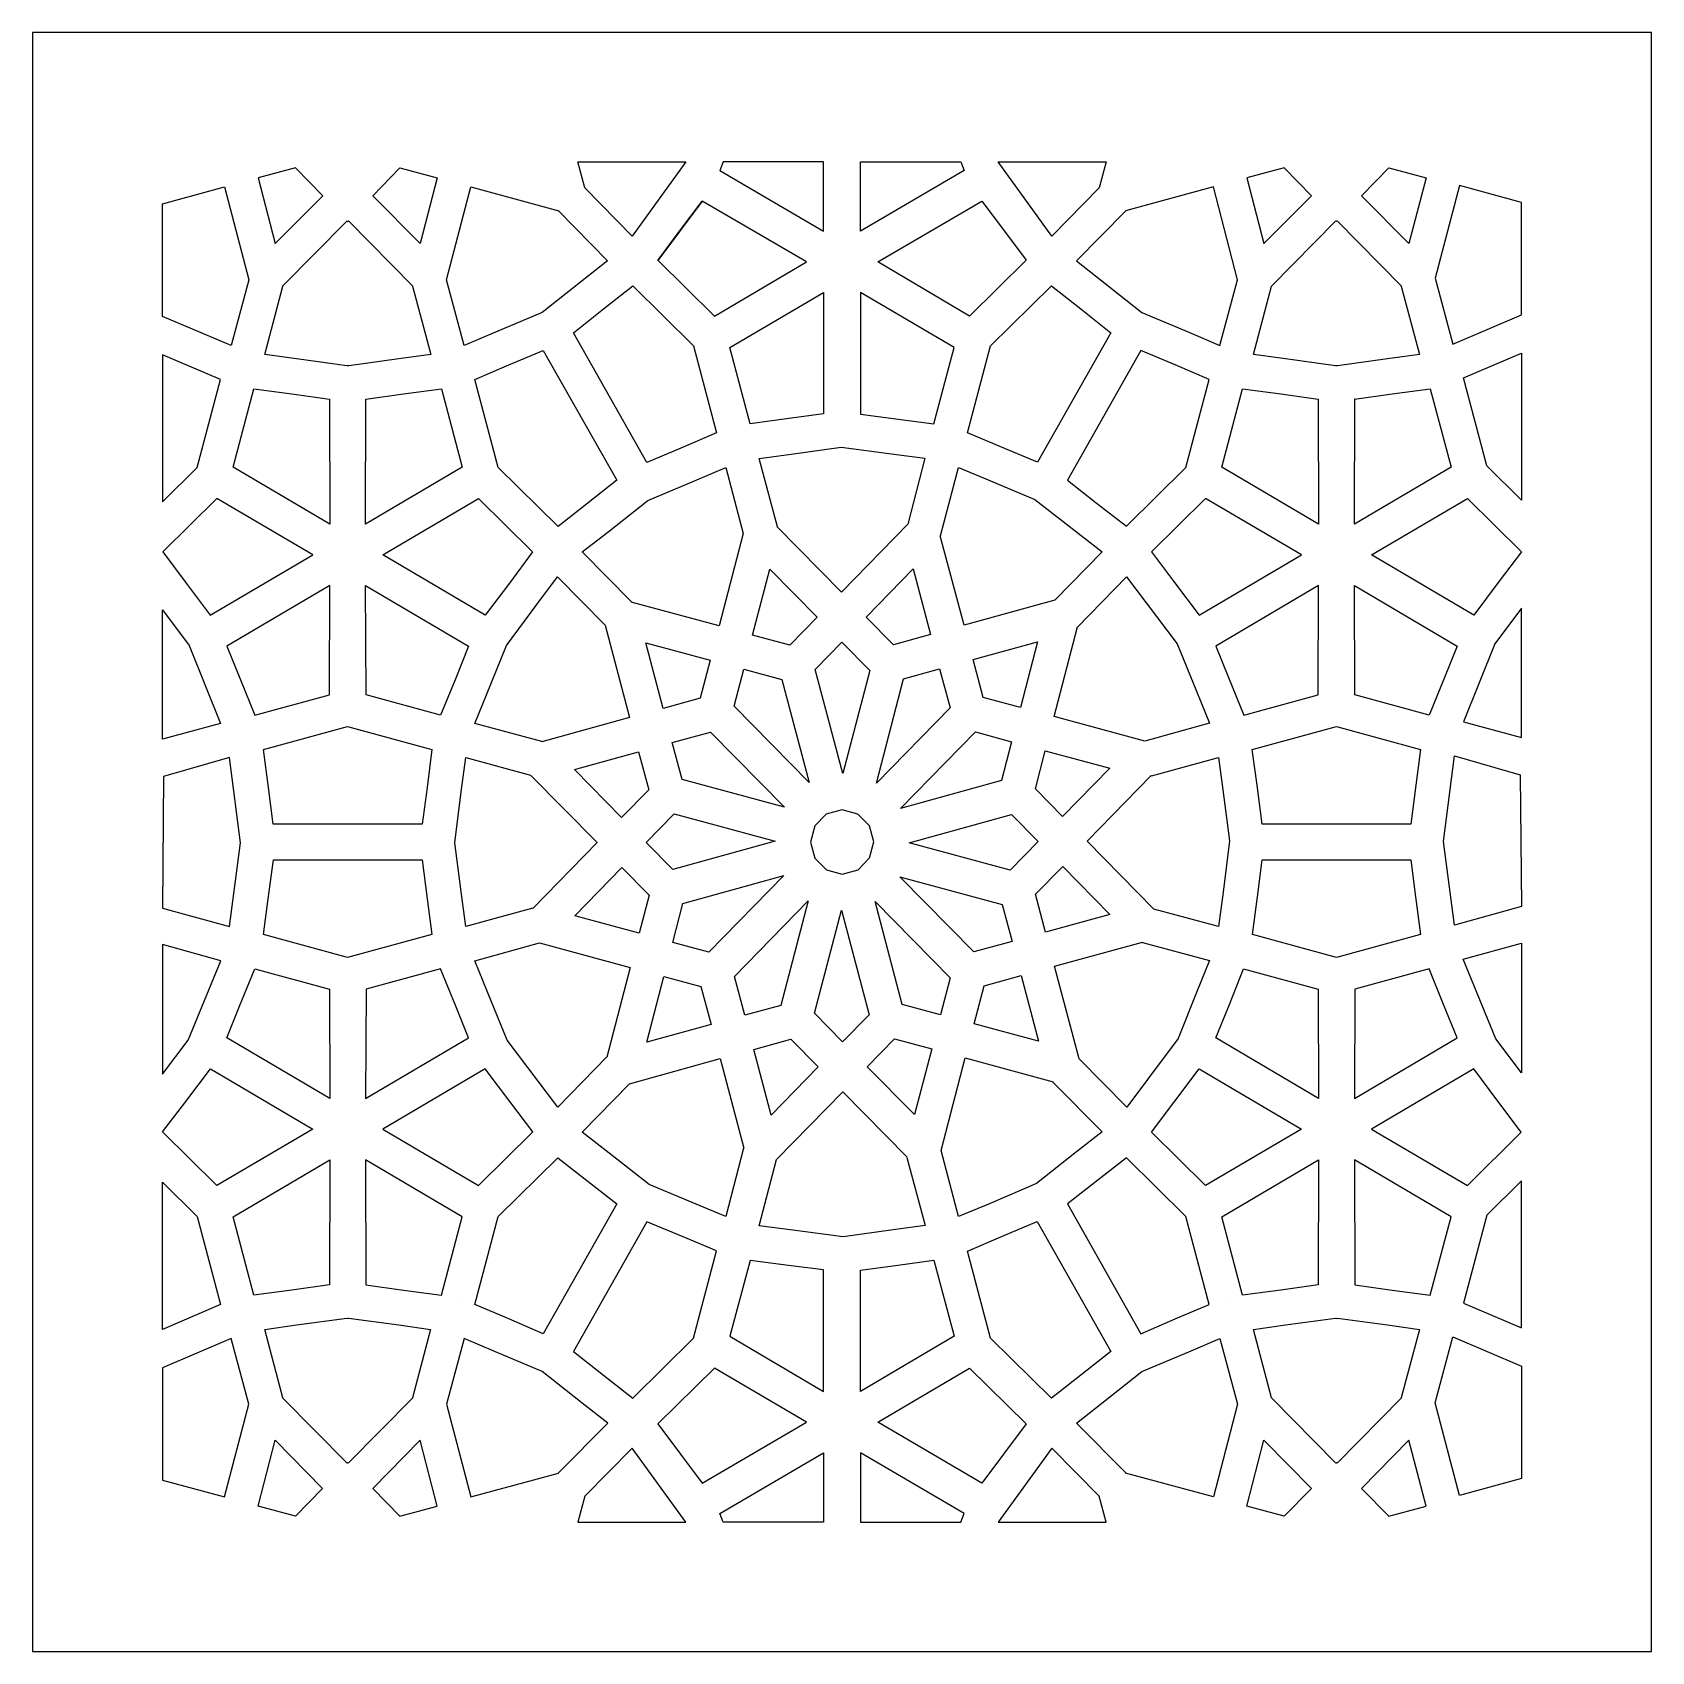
# Model space of a CAD drawing. Header units: millimetres. Extents: x -499 to 501, y -498 to 502.
import ezdxf

# ---------------------------------------------------------------- set-up
doc = ezdxf.new("R2010")
doc.units = ezdxf.units.MM
doc.layers.add('Plan 1', color=7, linetype='Continuous')

msp = doc.modelspace()

# ---------------------------------------------------------------- linework, layer by layer
at = {"layer": 'Plan 1', "color": 17}
for points, knots in [([(-498.9, 502.3), (-498.9, 502.3), (501.1, 502.3), (501.1, 502.3), (501.1, 502.3), (501.1, 502.3), (501.1, -497.7), (501.1, -497.7), (501.1, -497.7), (501.1, -497.7), (-498.9, -497.7), (-498.9, -497.7), (-498.9, -497.7), (-498.9, -497.7), (-498.9, 502.3), (-498.9, 502.3)], [0, 0, 0, 0, 0.2, 0.2, 0.2, 0.2, 0.4, 0.4, 0.4, 0.4, 0.6, 0.6, 0.6, 0.6, 1, 1, 1, 1]), ([(-162, 422.3), (-162, 422.3), (-157.8, 406.3), (-157.8, 406.3), (-157.8, 406.3), (-157.8, 406.3), (-128.4, 376.5), (-128.4, 376.5), (-128.4, 376.5), (-128.4, 376.5), (-95.3, 422.3), (-95.3, 422.3), (-95.3, 422.3), (-95.3, 422.3), (-162, 422.3), (-162, 422.3)], [0, 0, 0, 0, 0.2, 0.2, 0.2, 0.2, 0.4, 0.4, 0.4, 0.4, 0.6, 0.6, 0.6, 0.6, 1, 1, 1, 1]), ([(-72.2, 422.3), (-72.2, 422.3), (-10.3, 422.3), (-10.3, 422.3), (-10.3, 422.3), (-10.3, 422.3), (-10.3, 379.5), (-10.3, 379.5), (-10.3, 379.5), (-10.3, 379.5), (-74.3, 416.9), (-74.3, 416.9), (-74.3, 416.9), (-74.3, 416.9), (-72.2, 422.3), (-72.2, 422.3)], [0, 0, 0, 0, 0.2, 0.2, 0.2, 0.2, 0.4, 0.4, 0.4, 0.4, 0.6, 0.6, 0.6, 0.6, 1, 1, 1, 1]), ([(12.6, 422.3), (12.6, 422.3), (12.6, 379.5), (12.6, 379.5), (12.6, 379.5), (12.6, 379.5), (76.6, 416.9), (76.6, 416.9), (76.6, 416.9), (76.6, 416.9), (74.4, 422.3), (74.4, 422.3), (74.4, 422.3), (74.4, 422.3), (12.6, 422.3), (12.6, 422.3)], [0, 0, 0, 0, 0.2, 0.2, 0.2, 0.2, 0.4, 0.4, 0.4, 0.4, 0.6, 0.6, 0.6, 0.6, 1, 1, 1, 1]), ([(97.6, 422.3), (97.6, 422.3), (130.7, 376.5), (130.7, 376.5), (130.7, 376.5), (130.7, 376.5), (160, 406.3), (160, 406.3), (160, 406.3), (160, 406.3), (164.3, 422.3), (164.3, 422.3), (164.3, 422.3), (164.3, 422.3), (97.6, 422.3), (97.6, 422.3)], [0, 0, 0, 0, 0.2, 0.2, 0.2, 0.2, 0.4, 0.4, 0.4, 0.4, 0.6, 0.6, 0.6, 0.6, 1, 1, 1, 1]), ([(-319.6, 401.4), (-319.6, 401.4), (-348.9, 371.9), (-348.9, 371.9), (-348.9, 371.9), (-348.9, 371.9), (-359.4, 412.4), (-359.4, 412.4), (-359.4, 412.4), (-359.4, 412.4), (-336.5, 418.6), (-336.5, 418.6), (-336.5, 418.6), (-336.5, 418.6), (-319.6, 401.4), (-319.6, 401.4)], [0, 0, 0, 0, 0.2, 0.2, 0.2, 0.2, 0.4, 0.4, 0.4, 0.4, 0.6, 0.6, 0.6, 0.6, 1, 1, 1, 1]), ([(-288.7, 401.4), (-288.7, 401.4), (-259.5, 371.9), (-259.5, 371.9), (-259.5, 371.9), (-259.5, 371.9), (-249, 412.4), (-249, 412.4), (-249, 412.4), (-249, 412.4), (-271.9, 418.6), (-271.9, 418.6), (-271.9, 418.6), (-271.9, 418.6), (-288.7, 401.4), (-288.7, 401.4)], [0, 0, 0, 0, 0.2, 0.2, 0.2, 0.2, 0.4, 0.4, 0.4, 0.4, 0.6, 0.6, 0.6, 0.6, 1, 1, 1, 1]), ([(291, 401.4), (291, 401.4), (261.7, 371.9), (261.7, 371.9), (261.7, 371.9), (261.7, 371.9), (251.2, 412.4), (251.2, 412.4), (251.2, 412.4), (251.2, 412.4), (274.2, 418.6), (274.2, 418.6), (274.2, 418.6), (274.2, 418.6), (291, 401.4), (291, 401.4)], [0, 0, 0, 0, 0.2, 0.2, 0.2, 0.2, 0.4, 0.4, 0.4, 0.4, 0.6, 0.6, 0.6, 0.6, 1, 1, 1, 1]), ([(322, 401.4), (322, 401.4), (351.2, 371.9), (351.2, 371.9), (351.2, 371.9), (351.2, 371.9), (361.8, 412.4), (361.8, 412.4), (361.8, 412.4), (361.8, 412.4), (338.8, 418.6), (338.8, 418.6), (338.8, 418.6), (338.8, 418.6), (322, 401.4), (322, 401.4)], [0, 0, 0, 0, 0.2, 0.2, 0.2, 0.2, 0.4, 0.4, 0.4, 0.4, 0.6, 0.6, 0.6, 0.6, 1, 1, 1, 1]), ([(-418.6, 396.4), (-418.6, 396.4), (-418.6, 326.9), (-418.6, 326.9), (-418.6, 326.9), (-418.6, 326.9), (-376.1, 308.9), (-376.1, 308.9), (-376.1, 308.9), (-376.1, 308.9), (-365.3, 349.5), (-365.3, 349.5), (-365.3, 349.5), (-365.3, 349.5), (-380.2, 406.8), (-380.2, 406.8), (-380.2, 406.8), (-380.2, 406.8), (-418.6, 396.4), (-418.6, 396.4)], [0, 0, 0, 0, 0.16667, 0.16667, 0.16667, 0.16667, 0.33333, 0.33333, 0.33333, 0.33333, 0.5, 0.5, 0.5, 0.5, 0.66667, 0.66667, 0.66667, 0.66667, 1, 1, 1, 1]), ([(-232.2, 308.9), (-232.2, 308.9), (-212.8, 317.1), (-212.8, 317.1), (-212.8, 317.1), (-212.8, 317.1), (-184.1, 329.3), (-184.1, 329.3), (-184.1, 329.3), (-184.1, 329.3), (-159.3, 348.8), (-159.3, 348.8), (-159.3, 348.8), (-159.3, 348.8), (-143.7, 361.1), (-143.7, 361.1), (-143.7, 361.1), (-143.7, 361.1), (-174, 392), (-174, 392), (-174, 392), (-174, 392), (-173.8, 392), (-173.8, 392), (-173.8, 392), (-173.8, 392), (-228.2, 406.8), (-228.2, 406.8), (-228.2, 406.8), (-228.2, 406.8), (-243.1, 349.5), (-243.1, 349.5), (-243.1, 349.5), (-243.1, 349.5), (-232.2, 308.9), (-232.2, 308.9)], [0, 0, 0, 0, 0.1, 0.1, 0.1, 0.1, 0.2, 0.2, 0.2, 0.2, 0.3, 0.3, 0.3, 0.3, 0.4, 0.4, 0.4, 0.4, 0.5, 0.5, 0.5, 0.5, 0.6, 0.6, 0.6, 0.6, 0.7, 0.7, 0.7, 0.7, 0.8, 0.8, 0.8, 0.8, 1, 1, 1, 1]), ([(234.5, 308.9), (234.5, 308.9), (215.2, 317.1), (215.2, 317.1), (215.2, 317.1), (215.2, 317.1), (186.3, 329.3), (186.3, 329.3), (186.3, 329.3), (186.3, 329.3), (161.6, 348.8), (161.6, 348.8), (161.6, 348.8), (161.6, 348.8), (145.9, 361.1), (145.9, 361.1), (145.9, 361.1), (145.9, 361.1), (176.3, 392), (176.3, 392), (176.3, 392), (176.3, 392), (176.2, 392), (176.2, 392), (176.2, 392), (176.2, 392), (230.5, 406.8), (230.5, 406.8), (230.5, 406.8), (230.5, 406.8), (245.3, 349.5), (245.3, 349.5), (245.3, 349.5), (245.3, 349.5), (234.5, 308.9), (234.5, 308.9)], [0, 0, 0, 0, 0.1, 0.1, 0.1, 0.1, 0.2, 0.2, 0.2, 0.2, 0.3, 0.3, 0.3, 0.3, 0.4, 0.4, 0.4, 0.4, 0.5, 0.5, 0.5, 0.5, 0.6, 0.6, 0.6, 0.6, 0.7, 0.7, 0.7, 0.7, 0.8, 0.8, 0.8, 0.8, 1, 1, 1, 1]), ([(420.8, 397.3), (420.8, 397.3), (420.8, 327.9), (420.8, 327.9), (420.8, 327.9), (420.8, 327.9), (378.3, 309.8), (378.3, 309.8), (378.3, 309.8), (378.3, 309.8), (367.5, 350.5), (367.5, 350.5), (367.5, 350.5), (367.5, 350.5), (382.4, 407.8), (382.4, 407.8), (382.4, 407.8), (382.4, 407.8), (420.8, 397.3), (420.8, 397.3)], [0, 0, 0, 0, 0.16667, 0.16667, 0.16667, 0.16667, 0.33333, 0.33333, 0.33333, 0.33333, 0.5, 0.5, 0.5, 0.5, 0.66667, 0.66667, 0.66667, 0.66667, 1, 1, 1, 1]), ([(-85.2, 398.1), (-85.2, 398.1), (-98.7, 380.3), (-98.7, 380.3), (-98.7, 380.3), (-98.7, 380.3), (-112.7, 361.4), (-112.7, 361.4), (-112.7, 361.4), (-112.7, 361.4), (-85.2, 398.1), (-85.2, 398.1)], [0, 0, 0, 0, 0.25, 0.25, 0.25, 0.25, 0.5, 0.5, 0.5, 0.5, 1, 1, 1, 1]), ([(-85.2, 398.1), (-85.2, 398.1), (-20.9, 360.6), (-20.9, 360.6), (-20.9, 360.6), (-20.9, 360.6), (-77.7, 327.1), (-77.7, 327.1), (-77.7, 327.1), (-77.7, 327.1), (-112.6, 361.6), (-112.6, 361.6), (-112.6, 361.6), (-112.6, 361.6), (-85.2, 398.1), (-85.2, 398.1)], [0, 0, 0, 0, 0.2, 0.2, 0.2, 0.2, 0.4, 0.4, 0.4, 0.4, 0.6, 0.6, 0.6, 0.6, 1, 1, 1, 1]), ([(-304.2, 385.5), (-304.2, 385.5), (-304.6, 386), (-304.6, 386), (-304.6, 386), (-304.6, 386), (-344.4, 345.5), (-344.4, 345.5), (-344.4, 345.5), (-344.4, 345.5), (-344.2, 345.5), (-344.2, 345.5), (-344.2, 345.5), (-344.2, 345.5), (-355.4, 303.3), (-355.4, 303.3), (-355.4, 303.3), (-355.4, 303.3), (-335.8, 300.6), (-335.8, 300.6), (-335.8, 300.6), (-335.8, 300.6), (-304.8, 296.3), (-304.8, 296.3), (-304.8, 296.3), (-304.8, 296.3), (-304.2, 296.4), (-304.2, 296.4), (-304.2, 296.4), (-304.2, 296.4), (-303.5, 296.3), (-303.5, 296.3), (-303.5, 296.3), (-303.5, 296.3), (-272.5, 300.6), (-272.5, 300.6), (-272.5, 300.6), (-272.5, 300.6), (-252.9, 303.3), (-252.9, 303.3), (-252.9, 303.3), (-252.9, 303.3), (-264.2, 345.5), (-264.2, 345.5), (-264.2, 345.5), (-264.2, 345.5), (-264, 345.5), (-264, 345.5), (-264, 345.5), (-264, 345.5), (-303.7, 386), (-303.7, 386), (-303.7, 386), (-303.7, 386), (-304.2, 385.5), (-304.2, 385.5)], [0, 0, 0, 0, 0.06667, 0.06667, 0.06667, 0.06667, 0.13333, 0.13333, 0.13333, 0.13333, 0.2, 0.2, 0.2, 0.2, 0.26667, 0.26667, 0.26667, 0.26667, 0.33333, 0.33333, 0.33333, 0.33333, 0.4, 0.4, 0.4, 0.4, 0.46667, 0.46667, 0.46667, 0.46667, 0.53333, 0.53333, 0.53333, 0.53333, 0.6, 0.6, 0.6, 0.6, 0.66667, 0.66667, 0.66667, 0.66667, 0.73333, 0.73333, 0.73333, 0.73333, 0.8, 0.8, 0.8, 0.8, 0.86667, 0.86667, 0.86667, 0.86667, 1, 1, 1, 1]), ([(306.5, 296.4), (306.5, 296.4), (307.1, 296.3), (307.1, 296.3), (307.1, 296.3), (307.1, 296.3), (338, 300.6), (338, 300.6), (338, 300.6), (338, 300.6), (357.7, 303.3), (357.7, 303.3), (357.7, 303.3), (357.7, 303.3), (346.5, 345.5), (346.5, 345.5), (346.5, 345.5), (346.5, 345.5), (346.7, 345.5), (346.7, 345.5), (346.7, 345.5), (346.7, 345.5), (306.9, 386), (306.9, 386), (306.9, 386), (306.9, 386), (306.5, 385.6), (306.5, 385.6), (306.5, 385.6), (306.5, 385.6), (306.1, 386), (306.1, 386), (306.1, 386), (306.1, 386), (266.3, 345.5), (266.3, 345.5), (266.3, 345.5), (266.3, 345.5), (266.4, 345.5), (266.4, 345.5), (266.4, 345.5), (266.4, 345.5), (255.2, 303.3), (255.2, 303.3), (255.2, 303.3), (255.2, 303.3), (274.9, 300.6), (274.9, 300.6), (274.9, 300.6), (274.9, 300.6), (305.9, 296.3), (305.9, 296.3), (305.9, 296.3), (305.9, 296.3), (306.5, 296.4), (306.5, 296.4)], [0, 0, 0, 0, 0.06667, 0.06667, 0.06667, 0.06667, 0.13333, 0.13333, 0.13333, 0.13333, 0.2, 0.2, 0.2, 0.2, 0.26667, 0.26667, 0.26667, 0.26667, 0.33333, 0.33333, 0.33333, 0.33333, 0.4, 0.4, 0.4, 0.4, 0.46667, 0.46667, 0.46667, 0.46667, 0.53333, 0.53333, 0.53333, 0.53333, 0.6, 0.6, 0.6, 0.6, 0.66667, 0.66667, 0.66667, 0.66667, 0.73333, 0.73333, 0.73333, 0.73333, 0.8, 0.8, 0.8, 0.8, 0.86667, 0.86667, 0.86667, 0.86667, 1, 1, 1, 1]), ([(-146.3, 331.5), (-146.3, 331.5), (-164.8, 316.8), (-164.8, 316.8), (-164.8, 316.8), (-164.8, 316.8), (-119.4, 236.6), (-119.4, 236.6), (-119.4, 236.6), (-119.4, 236.6), (-98.4, 245.6), (-98.4, 245.6), (-98.4, 245.6), (-98.4, 245.6), (-76.4, 254.9), (-76.4, 254.9), (-76.4, 254.9), (-76.4, 254.9), (-90.6, 308.7), (-90.6, 308.7), (-90.6, 308.7), (-90.6, 308.7), (-128.1, 345.8), (-128.1, 345.8), (-128.1, 345.8), (-128.1, 345.8), (-146.3, 331.5), (-146.3, 331.5)], [0, 0, 0, 0, 0.125, 0.125, 0.125, 0.125, 0.25, 0.25, 0.25, 0.25, 0.375, 0.375, 0.375, 0.375, 0.5, 0.5, 0.5, 0.5, 0.625, 0.625, 0.625, 0.625, 0.75, 0.75, 0.75, 0.75, 1, 1, 1, 1]), ([(-68.1, 307.6), (-68.1, 307.6), (-55.6, 260.5), (-55.6, 260.5), (-55.6, 260.5), (-55.6, 260.5), (-33.2, 263.6), (-33.2, 263.6), (-33.2, 263.6), (-33.2, 263.6), (-10.3, 266.7), (-10.3, 266.7), (-10.3, 266.7), (-10.3, 266.7), (-10.3, 341.6), (-10.3, 341.6), (-10.3, 341.6), (-10.3, 341.6), (-68.1, 307.6), (-68.1, 307.6)], [0, 0, 0, 0, 0.16667, 0.16667, 0.16667, 0.16667, 0.33333, 0.33333, 0.33333, 0.33333, 0.5, 0.5, 0.5, 0.5, 0.66667, 0.66667, 0.66667, 0.66667, 1, 1, 1, 1]), ([(70.4, 307.6), (70.4, 307.6), (57.9, 260.6), (57.9, 260.6), (57.9, 260.6), (57.9, 260.6), (34.3, 263.7), (34.3, 263.7), (34.3, 263.7), (34.3, 263.7), (12.6, 266.6), (12.6, 266.6), (12.6, 266.6), (12.6, 266.6), (12.6, 341.6), (12.6, 341.6), (12.6, 341.6), (12.6, 341.6), (70.4, 307.6), (70.4, 307.6)], [0, 0, 0, 0, 0.16667, 0.16667, 0.16667, 0.16667, 0.33333, 0.33333, 0.33333, 0.33333, 0.5, 0.5, 0.5, 0.5, 0.66667, 0.66667, 0.66667, 0.66667, 1, 1, 1, 1]), ([(-418.6, 303.1), (-418.6, 303.1), (-382.8, 287.9), (-382.8, 287.9), (-382.8, 287.9), (-382.8, 287.9), (-397.2, 233.6), (-397.2, 233.6), (-397.2, 233.6), (-397.2, 233.6), (-418.6, 212.4), (-418.6, 212.4), (-418.6, 212.4), (-418.6, 212.4), (-418.6, 303.1), (-418.6, 303.1)], [0, 0, 0, 0, 0.2, 0.2, 0.2, 0.2, 0.4, 0.4, 0.4, 0.4, 0.6, 0.6, 0.6, 0.6, 1, 1, 1, 1]), ([(-183.4, 305.8), (-183.4, 305.8), (-204.6, 296.9), (-204.6, 296.9), (-204.6, 296.9), (-204.6, 296.9), (-225.6, 287.9), (-225.6, 287.9), (-225.6, 287.9), (-225.6, 287.9), (-211.2, 233.6), (-211.2, 233.6), (-211.2, 233.6), (-211.2, 233.6), (-174.3, 197.2), (-174.3, 197.2), (-174.3, 197.2), (-174.3, 197.2), (-156.7, 211), (-156.7, 211), (-156.7, 211), (-156.7, 211), (-138, 225.7), (-138, 225.7), (-138, 225.7), (-138, 225.7), (-183.4, 305.8), (-183.4, 305.8)], [0, 0, 0, 0, 0.125, 0.125, 0.125, 0.125, 0.25, 0.25, 0.25, 0.25, 0.375, 0.375, 0.375, 0.375, 0.5, 0.5, 0.5, 0.5, 0.625, 0.625, 0.625, 0.625, 0.75, 0.75, 0.75, 0.75, 1, 1, 1, 1]), ([(185.7, 305.9), (185.7, 305.9), (206.9, 296.9), (206.9, 296.9), (206.9, 296.9), (206.9, 296.9), (227.9, 287.9), (227.9, 287.9), (227.9, 287.9), (227.9, 287.9), (213.5, 233.6), (213.5, 233.6), (213.5, 233.6), (213.5, 233.6), (176.7, 197.3), (176.7, 197.3), (176.7, 197.3), (176.7, 197.3), (158.1, 211.8), (158.1, 211.8), (158.1, 211.8), (158.1, 211.8), (140.3, 225.7), (140.3, 225.7), (140.3, 225.7), (140.3, 225.7), (185.7, 305.9), (185.7, 305.9)], [0, 0, 0, 0, 0.125, 0.125, 0.125, 0.125, 0.25, 0.25, 0.25, 0.25, 0.375, 0.375, 0.375, 0.375, 0.5, 0.5, 0.5, 0.5, 0.625, 0.625, 0.625, 0.625, 0.75, 0.75, 0.75, 0.75, 1, 1, 1, 1]), ([(420.8, 304.1), (420.8, 304.1), (384.9, 288.9), (384.9, 288.9), (384.9, 288.9), (384.9, 288.9), (399.3, 234.5), (399.3, 234.5), (399.3, 234.5), (399.3, 234.5), (420.8, 213.4), (420.8, 213.4), (420.8, 213.4), (420.8, 213.4), (420.8, 304.1), (420.8, 304.1)], [0, 0, 0, 0, 0.2, 0.2, 0.2, 0.2, 0.4, 0.4, 0.4, 0.4, 0.6, 0.6, 0.6, 0.6, 1, 1, 1, 1]), ([(-315.5, 275.8), (-315.5, 275.8), (-315.5, 275.8), (-315.5, 275.8), (-315.5, 275.8), (-315.5, 275.8), (-338.6, 279), (-338.6, 279), (-338.6, 279), (-338.6, 279), (-362.1, 282.1), (-362.1, 282.1), (-362.1, 282.1), (-362.1, 282.1), (-374.9, 233.8), (-374.9, 233.8), (-374.9, 233.8), (-374.9, 233.8), (-315.2, 198.6), (-315.2, 198.6), (-315.2, 198.6), (-315.2, 198.6), (-315.5, 275.8), (-315.5, 275.8)], [0, 0, 0, 0, 0.14286, 0.14286, 0.14286, 0.14286, 0.28571, 0.28571, 0.28571, 0.28571, 0.42857, 0.42857, 0.42857, 0.42857, 0.57143, 0.57143, 0.57143, 0.57143, 0.71429, 0.71429, 0.71429, 0.71429, 1, 1, 1, 1]), ([(-292.9, 275.8), (-292.9, 275.8), (-292.9, 275.8), (-292.9, 275.8), (-292.9, 275.8), (-292.9, 275.8), (-293.1, 198.6), (-293.1, 198.6), (-293.1, 198.6), (-293.1, 198.6), (-233.4, 233.8), (-233.4, 233.8), (-233.4, 233.8), (-233.4, 233.8), (-246.2, 282.1), (-246.2, 282.1), (-246.2, 282.1), (-246.2, 282.1), (-269.8, 279), (-269.8, 279), (-269.8, 279), (-269.8, 279), (-292.9, 275.8), (-292.9, 275.8)], [0, 0, 0, 0, 0.14286, 0.14286, 0.14286, 0.14286, 0.28571, 0.28571, 0.28571, 0.28571, 0.42857, 0.42857, 0.42857, 0.42857, 0.57143, 0.57143, 0.57143, 0.57143, 0.71429, 0.71429, 0.71429, 0.71429, 1, 1, 1, 1]), ([(295.2, 275.8), (295.2, 275.8), (295.2, 275.8), (295.2, 275.8), (295.2, 275.8), (295.2, 275.8), (272.1, 279), (272.1, 279), (272.1, 279), (272.1, 279), (248.5, 282.1), (248.5, 282.1), (248.5, 282.1), (248.5, 282.1), (235.7, 233.8), (235.7, 233.8), (235.7, 233.8), (235.7, 233.8), (295.4, 198.6), (295.4, 198.6), (295.4, 198.6), (295.4, 198.6), (295.2, 275.8), (295.2, 275.8)], [0, 0, 0, 0, 0.14286, 0.14286, 0.14286, 0.14286, 0.28571, 0.28571, 0.28571, 0.28571, 0.42857, 0.42857, 0.42857, 0.42857, 0.57143, 0.57143, 0.57143, 0.57143, 0.71429, 0.71429, 0.71429, 0.71429, 1, 1, 1, 1]), ([(317.7, 275.8), (317.7, 275.8), (317.8, 275.8), (317.8, 275.8), (317.8, 275.8), (317.8, 275.8), (317.5, 198.6), (317.5, 198.6), (317.5, 198.6), (317.5, 198.6), (377.2, 233.8), (377.2, 233.8), (377.2, 233.8), (377.2, 233.8), (364.4, 282.1), (364.4, 282.1), (364.4, 282.1), (364.4, 282.1), (340.9, 279), (340.9, 279), (340.9, 279), (340.9, 279), (317.7, 275.8), (317.7, 275.8)], [0, 0, 0, 0, 0.14286, 0.14286, 0.14286, 0.14286, 0.28571, 0.28571, 0.28571, 0.28571, 0.42857, 0.42857, 0.42857, 0.42857, 0.57143, 0.57143, 0.57143, 0.57143, 0.71429, 0.71429, 0.71429, 0.71429, 1, 1, 1, 1]), ([(52.3, 239.3), (52.3, 239.3), (31.6, 242.1), (31.6, 242.1), (31.6, 242.1), (31.6, 242.1), (0.6, 246.1), (0.6, 246.1), (0.6, 246.1), (0.6, 246.1), (-30.4, 241.9), (-30.4, 241.9), (-30.4, 241.9), (-30.4, 241.9), (-50, 239.2), (-50, 239.2), (-50, 239.2), (-50, 239.2), (-38.8, 197), (-38.8, 197), (-38.8, 197), (-38.8, 197), (-39, 197), (-39, 197), (-39, 197), (-39, 197), (0.8, 156.6), (0.8, 156.6), (0.8, 156.6), (0.8, 156.6), (41.7, 198.5), (41.7, 198.5), (41.7, 198.5), (41.7, 198.5), (52.3, 239.3), (52.3, 239.3)], [0, 0, 0, 0, 0.1, 0.1, 0.1, 0.1, 0.2, 0.2, 0.2, 0.2, 0.3, 0.3, 0.3, 0.3, 0.4, 0.4, 0.4, 0.4, 0.5, 0.5, 0.5, 0.5, 0.6, 0.6, 0.6, 0.6, 0.7, 0.7, 0.7, 0.7, 0.8, 0.8, 0.8, 0.8, 1, 1, 1, 1]), ([(-70.7, 233.6), (-70.7, 233.6), (-90.1, 225.4), (-90.1, 225.4), (-90.1, 225.4), (-90.1, 225.4), (-118.9, 213.2), (-118.9, 213.2), (-118.9, 213.2), (-118.9, 213.2), (-143.6, 193.7), (-143.6, 193.7), (-143.6, 193.7), (-143.6, 193.7), (-159.3, 181.4), (-159.3, 181.4), (-159.3, 181.4), (-159.3, 181.4), (-129, 150.5), (-129, 150.5), (-129, 150.5), (-129, 150.5), (-129.1, 150.4), (-129.1, 150.4), (-129.1, 150.4), (-129.1, 150.4), (-74.8, 135.7), (-74.8, 135.7), (-74.8, 135.7), (-74.8, 135.7), (-59.9, 192.9), (-59.9, 192.9), (-59.9, 192.9), (-59.9, 192.9), (-70.7, 233.6), (-70.7, 233.6)], [0, 0, 0, 0, 0.1, 0.1, 0.1, 0.1, 0.2, 0.2, 0.2, 0.2, 0.3, 0.3, 0.3, 0.3, 0.4, 0.4, 0.4, 0.4, 0.5, 0.5, 0.5, 0.5, 0.6, 0.6, 0.6, 0.6, 0.7, 0.7, 0.7, 0.7, 0.8, 0.8, 0.8, 0.8, 1, 1, 1, 1]), ([(161.7, 181.5), (161.7, 181.5), (145.1, 194.5), (145.1, 194.5), (145.1, 194.5), (145.1, 194.5), (120.2, 213.8), (120.2, 213.8), (120.2, 213.8), (120.2, 213.8), (91.4, 225.9), (91.4, 225.9), (91.4, 225.9), (91.4, 225.9), (73, 233.6), (73, 233.6), (73, 233.6), (73, 233.6), (62, 191.3), (62, 191.3), (62, 191.3), (62, 191.3), (61.8, 191.4), (61.8, 191.4), (61.8, 191.4), (61.8, 191.4), (76.5, 136.1), (76.5, 136.1), (76.5, 136.1), (76.5, 136.1), (132.5, 151.6), (132.5, 151.6), (132.5, 151.6), (132.5, 151.6), (161.7, 181.5), (161.7, 181.5)], [0, 0, 0, 0, 0.1, 0.1, 0.1, 0.1, 0.2, 0.2, 0.2, 0.2, 0.3, 0.3, 0.3, 0.3, 0.4, 0.4, 0.4, 0.4, 0.5, 0.5, 0.5, 0.5, 0.6, 0.6, 0.6, 0.6, 0.7, 0.7, 0.7, 0.7, 0.8, 0.8, 0.8, 0.8, 1, 1, 1, 1]), ([(-418.4, 181.4), (-418.4, 181.4), (-385, 214.4), (-385, 214.4), (-385, 214.4), (-385, 214.4), (-325.8, 179.7), (-325.8, 179.7), (-325.8, 179.7), (-325.8, 179.7), (-389.1, 142.3), (-389.1, 142.3), (-389.1, 142.3), (-389.1, 142.3), (-404, 162.2), (-404, 162.2), (-404, 162.2), (-404, 162.2), (-418.4, 181.4), (-418.4, 181.4)], [0, 0, 0, 0, 0.16667, 0.16667, 0.16667, 0.16667, 0.33333, 0.33333, 0.33333, 0.33333, 0.5, 0.5, 0.5, 0.5, 0.66667, 0.66667, 0.66667, 0.66667, 1, 1, 1, 1]), ([(-190, 181.4), (-190, 181.4), (-223.3, 214.4), (-223.3, 214.4), (-223.3, 214.4), (-223.3, 214.4), (-282.5, 179.7), (-282.5, 179.7), (-282.5, 179.7), (-282.5, 179.7), (-219.2, 142.3), (-219.2, 142.3), (-219.2, 142.3), (-219.2, 142.3), (-204.3, 162.2), (-204.3, 162.2), (-204.3, 162.2), (-204.3, 162.2), (-190, 181.4), (-190, 181.4)], [0, 0, 0, 0, 0.16667, 0.16667, 0.16667, 0.16667, 0.33333, 0.33333, 0.33333, 0.33333, 0.5, 0.5, 0.5, 0.5, 0.66667, 0.66667, 0.66667, 0.66667, 1, 1, 1, 1]), ([(192.2, 181.4), (192.2, 181.4), (225.6, 214.4), (225.6, 214.4), (225.6, 214.4), (225.6, 214.4), (284.8, 179.7), (284.8, 179.7), (284.8, 179.7), (284.8, 179.7), (221.7, 142.4), (221.7, 142.4), (221.7, 142.4), (221.7, 142.4), (205.9, 163.3), (205.9, 163.3), (205.9, 163.3), (205.9, 163.3), (192.2, 181.4), (192.2, 181.4)], [0, 0, 0, 0, 0.16667, 0.16667, 0.16667, 0.16667, 0.33333, 0.33333, 0.33333, 0.33333, 0.5, 0.5, 0.5, 0.5, 0.66667, 0.66667, 0.66667, 0.66667, 1, 1, 1, 1]), ([(420.7, 181.4), (420.7, 181.4), (387.3, 214.4), (387.3, 214.4), (387.3, 214.4), (387.3, 214.4), (328.1, 179.7), (328.1, 179.7), (328.1, 179.7), (328.1, 179.7), (391.2, 142.4), (391.2, 142.4), (391.2, 142.4), (391.2, 142.4), (407, 163.3), (407, 163.3), (407, 163.3), (407, 163.3), (420.7, 181.4), (420.7, 181.4)], [0, 0, 0, 0, 0.16667, 0.16667, 0.16667, 0.16667, 0.33333, 0.33333, 0.33333, 0.33333, 0.5, 0.5, 0.5, 0.5, 0.66667, 0.66667, 0.66667, 0.66667, 1, 1, 1, 1]), ([(-43.5, 170.7), (-43.5, 170.7), (-54.1, 130.1), (-54.1, 130.1), (-54.1, 130.1), (-54.1, 130.1), (-31.1, 123.9), (-31.1, 123.9), (-31.1, 123.9), (-31.1, 123.9), (-14.3, 141.1), (-14.3, 141.1), (-14.3, 141.1), (-14.3, 141.1), (-43.5, 170.7), (-43.5, 170.7)], [0, 0, 0, 0, 0.2, 0.2, 0.2, 0.2, 0.4, 0.4, 0.4, 0.4, 0.6, 0.6, 0.6, 0.6, 1, 1, 1, 1]), ([(45.1, 170.9), (45.1, 170.9), (16, 141.2), (16, 141.2), (16, 141.2), (16, 141.2), (32.9, 124), (32.9, 124), (32.9, 124), (32.9, 124), (55.8, 130.4), (55.8, 130.4), (55.8, 130.4), (55.8, 130.4), (45.1, 170.9), (45.1, 170.9)], [0, 0, 0, 0, 0.2, 0.2, 0.2, 0.2, 0.4, 0.4, 0.4, 0.4, 0.6, 0.6, 0.6, 0.6, 1, 1, 1, 1]), ([(-378.8, 123.2), (-378.8, 123.2), (-315.2, 160.7), (-315.2, 160.7), (-315.2, 160.7), (-315.2, 160.7), (-315.5, 93.2), (-315.5, 93.2), (-315.5, 93.2), (-315.5, 93.2), (-361.6, 80.7), (-361.6, 80.7), (-361.6, 80.7), (-361.6, 80.7), (-370.4, 102.5), (-370.4, 102.5), (-370.4, 102.5), (-370.4, 102.5), (-378.8, 123.2), (-378.8, 123.2)], [0, 0, 0, 0, 0.16667, 0.16667, 0.16667, 0.16667, 0.33333, 0.33333, 0.33333, 0.33333, 0.5, 0.5, 0.5, 0.5, 0.66667, 0.66667, 0.66667, 0.66667, 1, 1, 1, 1]), ([(-229.6, 123.2), (-229.6, 123.2), (-293.1, 160.7), (-293.1, 160.7), (-293.1, 160.7), (-293.1, 160.7), (-292.8, 93.2), (-292.8, 93.2), (-292.8, 93.2), (-292.8, 93.2), (-246.8, 80.7), (-246.8, 80.7), (-246.8, 80.7), (-246.8, 80.7), (-237.9, 102.5), (-237.9, 102.5), (-237.9, 102.5), (-237.9, 102.5), (-229.6, 123.2), (-229.6, 123.2)], [0, 0, 0, 0, 0.16667, 0.16667, 0.16667, 0.16667, 0.33333, 0.33333, 0.33333, 0.33333, 0.5, 0.5, 0.5, 0.5, 0.66667, 0.66667, 0.66667, 0.66667, 1, 1, 1, 1]), ([(-174.6, 166), (-174.6, 166), (-187.3, 149), (-187.3, 149), (-187.3, 149), (-187.3, 149), (-206.2, 123.7), (-206.2, 123.7), (-206.2, 123.7), (-206.2, 123.7), (-218.1, 94.2), (-218.1, 94.2), (-218.1, 94.2), (-218.1, 94.2), (-225.7, 75.5), (-225.7, 75.5), (-225.7, 75.5), (-225.7, 75.5), (-184.2, 64.3), (-184.2, 64.3), (-184.2, 64.3), (-184.2, 64.3), (-184.3, 64.1), (-184.3, 64.1), (-184.3, 64.1), (-184.3, 64.1), (-130.1, 79.1), (-130.1, 79.1), (-130.1, 79.1), (-130.1, 79.1), (-145.2, 136.2), (-145.2, 136.2), (-145.2, 136.2), (-145.2, 136.2), (-174.6, 166), (-174.6, 166)], [0, 0, 0, 0, 0.1, 0.1, 0.1, 0.1, 0.2, 0.2, 0.2, 0.2, 0.3, 0.3, 0.3, 0.3, 0.4, 0.4, 0.4, 0.4, 0.5, 0.5, 0.5, 0.5, 0.6, 0.6, 0.6, 0.6, 0.7, 0.7, 0.7, 0.7, 0.8, 0.8, 0.8, 0.8, 1, 1, 1, 1]), ([(228.1, 75.6), (228.1, 75.6), (220, 95.4), (220, 95.4), (220, 95.4), (220, 95.4), (208, 124.7), (208, 124.7), (208, 124.7), (208, 124.7), (188.9, 150), (188.9, 150), (188.9, 150), (188.9, 150), (176.8, 166), (176.8, 166), (176.8, 166), (176.8, 166), (146.6, 135), (146.6, 135), (146.6, 135), (146.6, 135), (146.5, 135.1), (146.5, 135.1), (146.5, 135.1), (146.5, 135.1), (132.1, 79.8), (132.1, 79.8), (132.1, 79.8), (132.1, 79.8), (188.1, 64.6), (188.1, 64.6), (188.1, 64.6), (188.1, 64.6), (228.1, 75.6), (228.1, 75.6)], [0, 0, 0, 0, 0.1, 0.1, 0.1, 0.1, 0.2, 0.2, 0.2, 0.2, 0.3, 0.3, 0.3, 0.3, 0.4, 0.4, 0.4, 0.4, 0.5, 0.5, 0.5, 0.5, 0.6, 0.6, 0.6, 0.6, 0.7, 0.7, 0.7, 0.7, 0.8, 0.8, 0.8, 0.8, 1, 1, 1, 1]), ([(231.9, 123.2), (231.9, 123.2), (295.4, 160.7), (295.4, 160.7), (295.4, 160.7), (295.4, 160.7), (295.1, 93.2), (295.1, 93.2), (295.1, 93.2), (295.1, 93.2), (249.3, 80.7), (249.3, 80.7), (249.3, 80.7), (249.3, 80.7), (239.8, 103.8), (239.8, 103.8), (239.8, 103.8), (239.8, 103.8), (231.9, 123.2), (231.9, 123.2)], [0, 0, 0, 0, 0.16667, 0.16667, 0.16667, 0.16667, 0.33333, 0.33333, 0.33333, 0.33333, 0.5, 0.5, 0.5, 0.5, 0.66667, 0.66667, 0.66667, 0.66667, 1, 1, 1, 1]), ([(381.1, 123.2), (381.1, 123.2), (317.5, 160.7), (317.5, 160.7), (317.5, 160.7), (317.5, 160.7), (317.8, 93.2), (317.8, 93.2), (317.8, 93.2), (317.8, 93.2), (363.7, 80.7), (363.7, 80.7), (363.7, 80.7), (363.7, 80.7), (373.1, 103.8), (373.1, 103.8), (373.1, 103.8), (373.1, 103.8), (381.1, 123.2), (381.1, 123.2)], [0, 0, 0, 0, 0.16667, 0.16667, 0.16667, 0.16667, 0.33333, 0.33333, 0.33333, 0.33333, 0.5, 0.5, 0.5, 0.5, 0.66667, 0.66667, 0.66667, 0.66667, 1, 1, 1, 1]), ([(-418.6, 65.8), (-418.6, 65.8), (-382.7, 75.5), (-382.7, 75.5), (-382.7, 75.5), (-382.7, 75.5), (-402.1, 123.7), (-402.1, 123.7), (-402.1, 123.7), (-402.1, 123.7), (-418.6, 145.7), (-418.6, 145.7), (-418.6, 145.7), (-418.6, 145.7), (-418.6, 65.8), (-418.6, 65.8)], [0, 0, 0, 0, 0.2, 0.2, 0.2, 0.2, 0.4, 0.4, 0.4, 0.4, 0.6, 0.6, 0.6, 0.6, 1, 1, 1, 1]), ([(420.8, 66.8), (420.8, 66.8), (384.9, 76.5), (384.9, 76.5), (384.9, 76.5), (384.9, 76.5), (404.3, 124.6), (404.3, 124.6), (404.3, 124.6), (404.3, 124.6), (420.8, 146.6), (420.8, 146.6), (420.8, 146.6), (420.8, 146.6), (420.8, 66.8), (420.8, 66.8)], [0, 0, 0, 0, 0.2, 0.2, 0.2, 0.2, 0.4, 0.4, 0.4, 0.4, 0.6, 0.6, 0.6, 0.6, 1, 1, 1, 1]), ([(-80.3, 114.6), (-80.3, 114.6), (-120.1, 125.3), (-120.1, 125.3), (-120.1, 125.3), (-120.1, 125.3), (-109.4, 84.8), (-109.4, 84.8), (-109.4, 84.8), (-109.4, 84.8), (-86.4, 91.1), (-86.4, 91.1), (-86.4, 91.1), (-86.4, 91.1), (-80.3, 114.6), (-80.3, 114.6)], [0, 0, 0, 0, 0.2, 0.2, 0.2, 0.2, 0.4, 0.4, 0.4, 0.4, 0.6, 0.6, 0.6, 0.6, 1, 1, 1, 1]), ([(0.9, 125.7), (0.9, 125.7), (-15.4, 108.9), (-15.4, 108.9), (-15.4, 108.9), (-15.4, 108.9), (1.7, 44.5), (1.7, 44.5), (1.7, 44.5), (1.7, 44.5), (18.2, 108.1), (18.2, 108.1), (18.2, 108.1), (18.2, 108.1), (0.9, 125.7), (0.9, 125.7)], [0, 0, 0, 0, 0.2, 0.2, 0.2, 0.2, 0.4, 0.4, 0.4, 0.4, 0.6, 0.6, 0.6, 0.6, 1, 1, 1, 1]), ([(111.3, 85.4), (111.3, 85.4), (121.9, 126), (121.9, 126), (121.9, 126), (121.9, 126), (82.1, 115), (82.1, 115), (82.1, 115), (82.1, 115), (88.3, 91.6), (88.3, 91.6), (88.3, 91.6), (88.3, 91.6), (111.3, 85.4), (111.3, 85.4)], [0, 0, 0, 0, 0.2, 0.2, 0.2, 0.2, 0.4, 0.4, 0.4, 0.4, 0.6, 0.6, 0.6, 0.6, 1, 1, 1, 1]), ([(-36, 102.6), (-36, 102.6), (-59.6, 109), (-59.6, 109), (-59.6, 109), (-59.6, 109), (-65.5, 86.2), (-65.5, 86.2), (-65.5, 86.2), (-65.5, 86.2), (-19.1, 39.1), (-19.1, 39.1), (-19.1, 39.1), (-19.1, 39.1), (-36, 102.6), (-36, 102.6)], [0, 0, 0, 0, 0.2, 0.2, 0.2, 0.2, 0.4, 0.4, 0.4, 0.4, 0.6, 0.6, 0.6, 0.6, 1, 1, 1, 1]), ([(67.8, 85.2), (67.8, 85.2), (61.4, 109.3), (61.4, 109.3), (61.4, 109.3), (61.4, 109.3), (39.1, 103.1), (39.1, 103.1), (39.1, 103.1), (39.1, 103.1), (22.3, 38.6), (22.3, 38.6), (22.3, 38.6), (22.3, 38.6), (67.8, 85.2), (67.8, 85.2)], [0, 0, 0, 0, 0.2, 0.2, 0.2, 0.2, 0.4, 0.4, 0.4, 0.4, 0.6, 0.6, 0.6, 0.6, 1, 1, 1, 1]), ([(-304.2, 73.6), (-304.2, 73.6), (-356.1, 59.5), (-356.1, 59.5), (-356.1, 59.5), (-356.1, 59.5), (-353.1, 36), (-353.1, 36), (-353.1, 36), (-353.1, 36), (-350.2, 13.2), (-350.2, 13.2), (-350.2, 13.2), (-350.2, 13.2), (-304.2, 13.2), (-304.2, 13.2), (-304.2, 13.2), (-304.2, 13.2), (-258.1, 13.2), (-258.1, 13.2), (-258.1, 13.2), (-258.1, 13.2), (-255.2, 36), (-255.2, 36), (-255.2, 36), (-255.2, 36), (-252.3, 59.5), (-252.3, 59.5), (-252.3, 59.5), (-252.3, 59.5), (-304.2, 73.6), (-304.2, 73.6)], [0, 0, 0, 0, 0.11111, 0.11111, 0.11111, 0.11111, 0.22222, 0.22222, 0.22222, 0.22222, 0.33333, 0.33333, 0.33333, 0.33333, 0.44444, 0.44444, 0.44444, 0.44444, 0.55556, 0.55556, 0.55556, 0.55556, 0.66667, 0.66667, 0.66667, 0.66667, 0.77778, 0.77778, 0.77778, 0.77778, 1, 1, 1, 1]), ([(-80.2, 70.2), (-80.2, 70.2), (-103.8, 63.7), (-103.8, 63.7), (-103.8, 63.7), (-103.8, 63.7), (-97.7, 40.9), (-97.7, 40.9), (-97.7, 40.9), (-97.7, 40.9), (-34.4, 23.8), (-34.4, 23.8), (-34.4, 23.8), (-34.4, 23.8), (-80.2, 70.2), (-80.2, 70.2)], [0, 0, 0, 0, 0.2, 0.2, 0.2, 0.2, 0.4, 0.4, 0.4, 0.4, 0.6, 0.6, 0.6, 0.6, 1, 1, 1, 1]), ([(99.6, 40.2), (99.6, 40.2), (105.8, 64.2), (105.8, 64.2), (105.8, 64.2), (105.8, 64.2), (83.5, 70.3), (83.5, 70.3), (83.5, 70.3), (83.5, 70.3), (37.3, 23), (37.3, 23), (37.3, 23), (37.3, 23), (99.6, 40.2), (99.6, 40.2)], [0, 0, 0, 0, 0.2, 0.2, 0.2, 0.2, 0.4, 0.4, 0.4, 0.4, 0.6, 0.6, 0.6, 0.6, 1, 1, 1, 1]), ([(306.5, 13.2), (306.5, 13.2), (352.3, 13.2), (352.3, 13.2), (352.3, 13.2), (352.3, 13.2), (355.5, 37.4), (355.5, 37.4), (355.5, 37.4), (355.5, 37.4), (358.4, 59.5), (358.4, 59.5), (358.4, 59.5), (358.4, 59.5), (306.5, 73.6), (306.5, 73.6), (306.5, 73.6), (306.5, 73.6), (254.5, 59.5), (254.5, 59.5), (254.5, 59.5), (254.5, 59.5), (257.5, 37.4), (257.5, 37.4), (257.5, 37.4), (257.5, 37.4), (260.6, 13.2), (260.6, 13.2), (260.6, 13.2), (260.6, 13.2), (306.5, 13.2), (306.5, 13.2)], [0, 0, 0, 0, 0.11111, 0.11111, 0.11111, 0.11111, 0.22222, 0.22222, 0.22222, 0.22222, 0.33333, 0.33333, 0.33333, 0.33333, 0.44444, 0.44444, 0.44444, 0.44444, 0.55556, 0.55556, 0.55556, 0.55556, 0.66667, 0.66667, 0.66667, 0.66667, 0.77778, 0.77778, 0.77778, 0.77778, 1, 1, 1, 1]), ([(-417.9, 42.8), (-417.9, 42.8), (-377.1, 54.4), (-377.1, 54.4), (-377.1, 54.4), (-377.1, 54.4), (-370.4, 1.7), (-370.4, 1.7), (-370.4, 1.7), (-370.4, 1.7), (-377.2, -49.9), (-377.2, -49.9), (-377.2, -49.9), (-377.2, -49.9), (-418.6, -38.5), (-418.6, -38.5), (-418.6, -38.5), (-418.6, -38.5), (-417.9, 42.8), (-417.9, 42.8)], [0, 0, 0, 0, 0.16667, 0.16667, 0.16667, 0.16667, 0.33333, 0.33333, 0.33333, 0.33333, 0.5, 0.5, 0.5, 0.5, 0.66667, 0.66667, 0.66667, 0.66667, 1, 1, 1, 1]), ([(-231.3, 54.4), (-231.3, 54.4), (-234, 33.2), (-234, 33.2), (-234, 33.2), (-234, 33.2), (-238, 1.7), (-238, 1.7), (-238, 1.7), (-238, 1.7), (-233.8, -29.9), (-233.8, -29.9), (-233.8, -29.9), (-233.8, -29.9), (-231.2, -49.9), (-231.2, -49.9), (-231.2, -49.9), (-231.2, -49.9), (-189.8, -38.5), (-189.8, -38.5), (-189.8, -38.5), (-189.8, -38.5), (-189.8, -38.7), (-189.8, -38.7), (-189.8, -38.7), (-189.8, -38.7), (-150.1, 1.9), (-150.1, 1.9), (-150.1, 1.9), (-150.1, 1.9), (-191.3, 43.6), (-191.3, 43.6), (-191.3, 43.6), (-191.3, 43.6), (-231.3, 54.4), (-231.3, 54.4)], [0, 0, 0, 0, 0.1, 0.1, 0.1, 0.1, 0.2, 0.2, 0.2, 0.2, 0.3, 0.3, 0.3, 0.3, 0.4, 0.4, 0.4, 0.4, 0.5, 0.5, 0.5, 0.5, 0.6, 0.6, 0.6, 0.6, 0.7, 0.7, 0.7, 0.7, 0.8, 0.8, 0.8, 0.8, 1, 1, 1, 1]), ([(-124.5, 58), (-124.5, 58), (-164.2, 47), (-164.2, 47), (-164.2, 47), (-164.2, 47), (-135, 17.4), (-135, 17.4), (-135, 17.4), (-135, 17.4), (-118.2, 34.6), (-118.2, 34.6), (-118.2, 34.6), (-118.2, 34.6), (-124.5, 58), (-124.5, 58)], [0, 0, 0, 0, 0.2, 0.2, 0.2, 0.2, 0.4, 0.4, 0.4, 0.4, 0.6, 0.6, 0.6, 0.6, 1, 1, 1, 1]), ([(137.3, 18.1), (137.3, 18.1), (166.4, 47.9), (166.4, 47.9), (166.4, 47.9), (166.4, 47.9), (126.6, 58.6), (126.6, 58.6), (126.6, 58.6), (126.6, 58.6), (120.5, 35.2), (120.5, 35.2), (120.5, 35.2), (120.5, 35.2), (137.3, 18.1), (137.3, 18.1)], [0, 0, 0, 0, 0.2, 0.2, 0.2, 0.2, 0.4, 0.4, 0.4, 0.4, 0.6, 0.6, 0.6, 0.6, 1, 1, 1, 1]), ([(233.7, -49.9), (233.7, -49.9), (236.4, -28.7), (236.4, -28.7), (236.4, -28.7), (236.4, -28.7), (240.4, 2.9), (240.4, 2.9), (240.4, 2.9), (240.4, 2.9), (236.2, 34.4), (236.2, 34.4), (236.2, 34.4), (236.2, 34.4), (233.6, 54.5), (233.6, 54.5), (233.6, 54.5), (233.6, 54.5), (192.2, 43.1), (192.2, 43.1), (192.2, 43.1), (192.2, 43.1), (192.1, 43.3), (192.1, 43.3), (192.1, 43.3), (192.1, 43.3), (152.5, 2.7), (152.5, 2.7), (152.5, 2.7), (152.5, 2.7), (193.7, -39.1), (193.7, -39.1), (193.7, -39.1), (193.7, -39.1), (233.7, -49.9), (233.7, -49.9)], [0, 0, 0, 0, 0.1, 0.1, 0.1, 0.1, 0.2, 0.2, 0.2, 0.2, 0.3, 0.3, 0.3, 0.3, 0.4, 0.4, 0.4, 0.4, 0.5, 0.5, 0.5, 0.5, 0.6, 0.6, 0.6, 0.6, 0.7, 0.7, 0.7, 0.7, 0.8, 0.8, 0.8, 0.8, 1, 1, 1, 1]), ([(420, 43.8), (420, 43.8), (379.3, 55.4), (379.3, 55.4), (379.3, 55.4), (379.3, 55.4), (372.6, 2.6), (372.6, 2.6), (372.6, 2.6), (372.6, 2.6), (379.4, -49), (379.4, -49), (379.4, -49), (379.4, -49), (420.7, -37.6), (420.7, -37.6), (420.7, -37.6), (420.7, -37.6), (420, 43.8), (420, 43.8)], [0, 0, 0, 0, 0.16667, 0.16667, 0.16667, 0.16667, 0.33333, 0.33333, 0.33333, 0.33333, 0.5, 0.5, 0.5, 0.5, 0.66667, 0.66667, 0.66667, 0.66667, 1, 1, 1, 1]), ([(10.9, 19.5), (10.9, 19.5), (18, 12.2), (18, 12.2), (18, 12.2), (18, 12.2), (20.7, 2.3), (20.7, 2.3), (20.7, 2.3), (20.7, 2.3), (18.1, -7.6), (18.1, -7.6), (18.1, -7.6), (18.1, -7.6), (11, -14.9), (11, -14.9), (11, -14.9), (11, -14.9), (1.2, -17.6), (1.2, -17.6), (1.2, -17.6), (1.2, -17.6), (-8.5, -14.9), (-8.5, -14.9), (-8.5, -14.9), (-8.5, -14.9), (-15.6, -7.7), (-15.6, -7.7), (-15.6, -7.7), (-15.6, -7.7), (-18.3, 2.2), (-18.3, 2.2), (-18.3, 2.2), (-18.3, 2.2), (-15.7, 12.2), (-15.7, 12.2), (-15.7, 12.2), (-15.7, 12.2), (-8.6, 19.4), (-8.6, 19.4), (-8.6, 19.4), (-8.6, 19.4), (1.1, 22.1), (1.1, 22.1), (1.1, 22.1), (1.1, 22.1), (10.9, 19.5), (10.9, 19.5)], [0, 0, 0, 0, 0.07692, 0.07692, 0.07692, 0.07692, 0.15385, 0.15385, 0.15385, 0.15385, 0.23077, 0.23077, 0.23077, 0.23077, 0.30769, 0.30769, 0.30769, 0.30769, 0.38462, 0.38462, 0.38462, 0.38462, 0.46154, 0.46154, 0.46154, 0.46154, 0.53846, 0.53846, 0.53846, 0.53846, 0.61538, 0.61538, 0.61538, 0.61538, 0.69231, 0.69231, 0.69231, 0.69231, 0.76923, 0.76923, 0.76923, 0.76923, 0.84615, 0.84615, 0.84615, 0.84615, 1, 1, 1, 1]), ([(-102.6, 19.6), (-102.6, 19.6), (-119.8, 2), (-119.8, 2), (-119.8, 2), (-119.8, 2), (-103.4, -14.7), (-103.4, -14.7), (-103.4, -14.7), (-103.4, -14.7), (-40.2, 2.8), (-40.2, 2.8), (-40.2, 2.8), (-40.2, 2.8), (-102.6, 19.6), (-102.6, 19.6)], [0, 0, 0, 0, 0.2, 0.2, 0.2, 0.2, 0.4, 0.4, 0.4, 0.4, 0.6, 0.6, 0.6, 0.6, 1, 1, 1, 1]), ([(105, -15.1), (105, -15.1), (122.2, 2.6), (122.2, 2.6), (122.2, 2.6), (122.2, 2.6), (105.8, 19.2), (105.8, 19.2), (105.8, 19.2), (105.8, 19.2), (42.6, 1.8), (42.6, 1.8), (42.6, 1.8), (42.6, 1.8), (105, -15.1), (105, -15.1)], [0, 0, 0, 0, 0.2, 0.2, 0.2, 0.2, 0.4, 0.4, 0.4, 0.4, 0.6, 0.6, 0.6, 0.6, 1, 1, 1, 1]), ([(-304.2, -8.7), (-304.2, -8.7), (-350.1, -8.7), (-350.1, -8.7), (-350.1, -8.7), (-350.1, -8.7), (-353.3, -32.8), (-353.3, -32.8), (-353.3, -32.8), (-353.3, -32.8), (-356.2, -54.9), (-356.2, -54.9), (-356.2, -54.9), (-356.2, -54.9), (-304.2, -69.1), (-304.2, -69.1), (-304.2, -69.1), (-304.2, -69.1), (-252.2, -54.9), (-252.2, -54.9), (-252.2, -54.9), (-252.2, -54.9), (-255.1, -32.8), (-255.1, -32.8), (-255.1, -32.8), (-255.1, -32.8), (-258.2, -8.7), (-258.2, -8.7), (-258.2, -8.7), (-258.2, -8.7), (-304.2, -8.7), (-304.2, -8.7)], [0, 0, 0, 0, 0.11111, 0.11111, 0.11111, 0.11111, 0.22222, 0.22222, 0.22222, 0.22222, 0.33333, 0.33333, 0.33333, 0.33333, 0.44444, 0.44444, 0.44444, 0.44444, 0.55556, 0.55556, 0.55556, 0.55556, 0.66667, 0.66667, 0.66667, 0.66667, 0.77778, 0.77778, 0.77778, 0.77778, 1, 1, 1, 1]), ([(306.5, -69.1), (306.5, -69.1), (358.3, -54.9), (358.3, -54.9), (358.3, -54.9), (358.3, -54.9), (355.3, -31.5), (355.3, -31.5), (355.3, -31.5), (355.3, -31.5), (352.4, -8.7), (352.4, -8.7), (352.4, -8.7), (352.4, -8.7), (306.5, -8.7), (306.5, -8.7), (306.5, -8.7), (306.5, -8.7), (260.5, -8.7), (260.5, -8.7), (260.5, -8.7), (260.5, -8.7), (257.6, -31.5), (257.6, -31.5), (257.6, -31.5), (257.6, -31.5), (254.7, -54.9), (254.7, -54.9), (254.7, -54.9), (254.7, -54.9), (306.5, -69.1), (306.5, -69.1)], [0, 0, 0, 0, 0.11111, 0.11111, 0.11111, 0.11111, 0.22222, 0.22222, 0.22222, 0.22222, 0.33333, 0.33333, 0.33333, 0.33333, 0.44444, 0.44444, 0.44444, 0.44444, 0.55556, 0.55556, 0.55556, 0.55556, 0.66667, 0.66667, 0.66667, 0.66667, 0.77778, 0.77778, 0.77778, 0.77778, 1, 1, 1, 1]), ([(-134.9, -13.5), (-134.9, -13.5), (-164, -43.3), (-164, -43.3), (-164, -43.3), (-164, -43.3), (-124.2, -54.1), (-124.2, -54.1), (-124.2, -54.1), (-124.2, -54.1), (-118.1, -30.6), (-118.1, -30.6), (-118.1, -30.6), (-118.1, -30.6), (-134.9, -13.5), (-134.9, -13.5)], [0, 0, 0, 0, 0.2, 0.2, 0.2, 0.2, 0.4, 0.4, 0.4, 0.4, 0.6, 0.6, 0.6, 0.6, 1, 1, 1, 1]), ([(-97.2, -35.6), (-97.2, -35.6), (-103.4, -59.7), (-103.4, -59.7), (-103.4, -59.7), (-103.4, -59.7), (-81.1, -65.7), (-81.1, -65.7), (-81.1, -65.7), (-81.1, -65.7), (-34.9, -18.4), (-34.9, -18.4), (-34.9, -18.4), (-34.9, -18.4), (-97.2, -35.6), (-97.2, -35.6)], [0, 0, 0, 0, 0.2, 0.2, 0.2, 0.2, 0.4, 0.4, 0.4, 0.4, 0.6, 0.6, 0.6, 0.6, 1, 1, 1, 1]), ([(82.6, -65.6), (82.6, -65.6), (106.1, -59.1), (106.1, -59.1), (106.1, -59.1), (106.1, -59.1), (100.1, -36.4), (100.1, -36.4), (100.1, -36.4), (100.1, -36.4), (36.8, -19.3), (36.8, -19.3), (36.8, -19.3), (36.8, -19.3), (82.6, -65.6), (82.6, -65.6)], [0, 0, 0, 0, 0.2, 0.2, 0.2, 0.2, 0.4, 0.4, 0.4, 0.4, 0.6, 0.6, 0.6, 0.6, 1, 1, 1, 1]), ([(126.8, -53.4), (126.8, -53.4), (166.6, -42.4), (166.6, -42.4), (166.6, -42.4), (166.6, -42.4), (137.4, -12.8), (137.4, -12.8), (137.4, -12.8), (137.4, -12.8), (120.6, -30), (120.6, -30), (120.6, -30), (120.6, -30), (126.8, -53.4), (126.8, -53.4)], [0, 0, 0, 0, 0.2, 0.2, 0.2, 0.2, 0.4, 0.4, 0.4, 0.4, 0.6, 0.6, 0.6, 0.6, 1, 1, 1, 1]), ([(-65.4, -80.7), (-65.4, -80.7), (-59, -104.7), (-59, -104.7), (-59, -104.7), (-59, -104.7), (-36.7, -98.6), (-36.7, -98.6), (-36.7, -98.6), (-36.7, -98.6), (-19.9, -34), (-19.9, -34), (-19.9, -34), (-19.9, -34), (-65.4, -80.7), (-65.4, -80.7)], [0, 0, 0, 0, 0.2, 0.2, 0.2, 0.2, 0.4, 0.4, 0.4, 0.4, 0.6, 0.6, 0.6, 0.6, 1, 1, 1, 1]), ([(-15.8, -103.5), (-15.8, -103.5), (1.5, -121.1), (1.5, -121.1), (1.5, -121.1), (1.5, -121.1), (17.8, -104.4), (17.8, -104.4), (17.8, -104.4), (17.8, -104.4), (0.7, -39.9), (0.7, -39.9), (0.7, -39.9), (0.7, -39.9), (-15.8, -103.5), (-15.8, -103.5)], [0, 0, 0, 0, 0.2, 0.2, 0.2, 0.2, 0.4, 0.4, 0.4, 0.4, 0.6, 0.6, 0.6, 0.6, 1, 1, 1, 1]), ([(38.3, -98), (38.3, -98), (62, -104.4), (62, -104.4), (62, -104.4), (62, -104.4), (67.9, -81.6), (67.9, -81.6), (67.9, -81.6), (67.9, -81.6), (21.5, -34.5), (21.5, -34.5), (21.5, -34.5), (21.5, -34.5), (38.3, -98), (38.3, -98)], [0, 0, 0, 0, 0.2, 0.2, 0.2, 0.2, 0.4, 0.4, 0.4, 0.4, 0.6, 0.6, 0.6, 0.6, 1, 1, 1, 1]), ([(177, -161.4), (177, -161.4), (189.7, -144.4), (189.7, -144.4), (189.7, -144.4), (189.7, -144.4), (208.6, -119.1), (208.6, -119.1), (208.6, -119.1), (208.6, -119.1), (220.5, -89.7), (220.5, -89.7), (220.5, -89.7), (220.5, -89.7), (228, -71), (228, -71), (228, -71), (228, -71), (186.6, -59.8), (186.6, -59.8), (186.6, -59.8), (186.6, -59.8), (186.7, -59.6), (186.7, -59.6), (186.7, -59.6), (186.7, -59.6), (132.4, -74.5), (132.4, -74.5), (132.4, -74.5), (132.4, -74.5), (147.6, -131.6), (147.6, -131.6), (147.6, -131.6), (147.6, -131.6), (177, -161.4), (177, -161.4)], [0, 0, 0, 0, 0.1, 0.1, 0.1, 0.1, 0.2, 0.2, 0.2, 0.2, 0.3, 0.3, 0.3, 0.3, 0.4, 0.4, 0.4, 0.4, 0.5, 0.5, 0.5, 0.5, 0.6, 0.6, 0.6, 0.6, 0.7, 0.7, 0.7, 0.7, 0.8, 0.8, 0.8, 0.8, 1, 1, 1, 1]), ([(-418.6, -61.1), (-418.6, -61.1), (-382.6, -71.1), (-382.6, -71.1), (-382.6, -71.1), (-382.6, -71.1), (-402.7, -120.2), (-402.7, -120.2), (-402.7, -120.2), (-402.7, -120.2), (-418.6, -141.2), (-418.6, -141.2), (-418.6, -141.2), (-418.6, -141.2), (-418.6, -61.1), (-418.6, -61.1)], [0, 0, 0, 0, 0.2, 0.2, 0.2, 0.2, 0.4, 0.4, 0.4, 0.4, 0.6, 0.6, 0.6, 0.6, 1, 1, 1, 1]), ([(-225.7, -71.1), (-225.7, -71.1), (-217.7, -90.8), (-217.7, -90.8), (-217.7, -90.8), (-217.7, -90.8), (-205.6, -120.2), (-205.6, -120.2), (-205.6, -120.2), (-205.6, -120.2), (-186.6, -145.4), (-186.6, -145.4), (-186.6, -145.4), (-186.6, -145.4), (-174.4, -161.4), (-174.4, -161.4), (-174.4, -161.4), (-174.4, -161.4), (-144.2, -130.4), (-144.2, -130.4), (-144.2, -130.4), (-144.2, -130.4), (-144.1, -130.6), (-144.1, -130.6), (-144.1, -130.6), (-144.1, -130.6), (-129.7, -75.2), (-129.7, -75.2), (-129.7, -75.2), (-129.7, -75.2), (-185.8, -60), (-185.8, -60), (-185.8, -60), (-185.8, -60), (-225.7, -71.1), (-225.7, -71.1)], [0, 0, 0, 0, 0.1, 0.1, 0.1, 0.1, 0.2, 0.2, 0.2, 0.2, 0.3, 0.3, 0.3, 0.3, 0.4, 0.4, 0.4, 0.4, 0.5, 0.5, 0.5, 0.5, 0.6, 0.6, 0.6, 0.6, 0.7, 0.7, 0.7, 0.7, 0.8, 0.8, 0.8, 0.8, 1, 1, 1, 1]), ([(420.8, -60.2), (420.8, -60.2), (384.8, -70.1), (384.8, -70.1), (384.8, -70.1), (384.8, -70.1), (404.9, -119.2), (404.9, -119.2), (404.9, -119.2), (404.9, -119.2), (420.8, -140.2), (420.8, -140.2), (420.8, -140.2), (420.8, -140.2), (420.8, -60.2), (420.8, -60.2)], [0, 0, 0, 0, 0.2, 0.2, 0.2, 0.2, 0.4, 0.4, 0.4, 0.4, 0.6, 0.6, 0.6, 0.6, 1, 1, 1, 1]), ([(-378.9, -118.6), (-378.9, -118.6), (-315.2, -156.1), (-315.2, -156.1), (-315.2, -156.1), (-315.2, -156.1), (-315.5, -88.7), (-315.5, -88.7), (-315.5, -88.7), (-315.5, -88.7), (-361.5, -76.1), (-361.5, -76.1), (-361.5, -76.1), (-361.5, -76.1), (-370.9, -99.2), (-370.9, -99.2), (-370.9, -99.2), (-370.9, -99.2), (-378.9, -118.6), (-378.9, -118.6)], [0, 0, 0, 0, 0.16667, 0.16667, 0.16667, 0.16667, 0.33333, 0.33333, 0.33333, 0.33333, 0.5, 0.5, 0.5, 0.5, 0.66667, 0.66667, 0.66667, 0.66667, 1, 1, 1, 1]), ([(-229.5, -118.6), (-229.5, -118.6), (-293.1, -156.1), (-293.1, -156.1), (-293.1, -156.1), (-293.1, -156.1), (-292.8, -88.7), (-292.8, -88.7), (-292.8, -88.7), (-292.8, -88.7), (-246.9, -76.1), (-246.9, -76.1), (-246.9, -76.1), (-246.9, -76.1), (-237.4, -99.2), (-237.4, -99.2), (-237.4, -99.2), (-237.4, -99.2), (-229.5, -118.6), (-229.5, -118.6)], [0, 0, 0, 0, 0.16667, 0.16667, 0.16667, 0.16667, 0.33333, 0.33333, 0.33333, 0.33333, 0.5, 0.5, 0.5, 0.5, 0.66667, 0.66667, 0.66667, 0.66667, 1, 1, 1, 1]), ([(232, -118.7), (232, -118.7), (295.4, -156.1), (295.4, -156.1), (295.4, -156.1), (295.4, -156.1), (295.1, -88.7), (295.1, -88.7), (295.1, -88.7), (295.1, -88.7), (249.1, -76.1), (249.1, -76.1), (249.1, -76.1), (249.1, -76.1), (240.3, -98), (240.3, -98), (240.3, -98), (240.3, -98), (232, -118.7), (232, -118.7)], [0, 0, 0, 0, 0.16667, 0.16667, 0.16667, 0.16667, 0.33333, 0.33333, 0.33333, 0.33333, 0.5, 0.5, 0.5, 0.5, 0.66667, 0.66667, 0.66667, 0.66667, 1, 1, 1, 1]), ([(381, -118.7), (381, -118.7), (317.5, -156.1), (317.5, -156.1), (317.5, -156.1), (317.5, -156.1), (317.8, -88.7), (317.8, -88.7), (317.8, -88.7), (317.8, -88.7), (363.8, -76.1), (363.8, -76.1), (363.8, -76.1), (363.8, -76.1), (372.6, -98), (372.6, -98), (372.6, -98), (372.6, -98), (381, -118.7), (381, -118.7)], [0, 0, 0, 0, 0.16667, 0.16667, 0.16667, 0.16667, 0.33333, 0.33333, 0.33333, 0.33333, 0.5, 0.5, 0.5, 0.5, 0.66667, 0.66667, 0.66667, 0.66667, 1, 1, 1, 1]), ([(-108.9, -80.8), (-108.9, -80.8), (-119.5, -121.4), (-119.5, -121.4), (-119.5, -121.4), (-119.5, -121.4), (-79.7, -110.4), (-79.7, -110.4), (-79.7, -110.4), (-79.7, -110.4), (-86, -87), (-86, -87), (-86, -87), (-86, -87), (-108.9, -80.8), (-108.9, -80.8)], [0, 0, 0, 0, 0.2, 0.2, 0.2, 0.2, 0.4, 0.4, 0.4, 0.4, 0.6, 0.6, 0.6, 0.6, 1, 1, 1, 1]), ([(82.7, -110), (82.7, -110), (122.5, -120.8), (122.5, -120.8), (122.5, -120.8), (122.5, -120.8), (111.7, -80.2), (111.7, -80.2), (111.7, -80.2), (111.7, -80.2), (88.8, -86.6), (88.8, -86.6), (88.8, -86.6), (88.8, -86.6), (82.7, -110), (82.7, -110)], [0, 0, 0, 0, 0.2, 0.2, 0.2, 0.2, 0.4, 0.4, 0.4, 0.4, 0.6, 0.6, 0.6, 0.6, 1, 1, 1, 1]), ([(-53.4, -125.8), (-53.4, -125.8), (-42.7, -166.4), (-42.7, -166.4), (-42.7, -166.4), (-42.7, -166.4), (-13.6, -136.6), (-13.6, -136.6), (-13.6, -136.6), (-13.6, -136.6), (-30.5, -119.5), (-30.5, -119.5), (-30.5, -119.5), (-30.5, -119.5), (-53.4, -125.8), (-53.4, -125.8)], [0, 0, 0, 0, 0.2, 0.2, 0.2, 0.2, 0.4, 0.4, 0.4, 0.4, 0.6, 0.6, 0.6, 0.6, 1, 1, 1, 1]), ([(16.7, -136.5), (16.7, -136.5), (45.9, -166.1), (45.9, -166.1), (45.9, -166.1), (45.9, -166.1), (56.5, -125.5), (56.5, -125.5), (56.5, -125.5), (56.5, -125.5), (33.5, -119.3), (33.5, -119.3), (33.5, -119.3), (33.5, -119.3), (16.7, -136.5), (16.7, -136.5)], [0, 0, 0, 0, 0.2, 0.2, 0.2, 0.2, 0.4, 0.4, 0.4, 0.4, 0.6, 0.6, 0.6, 0.6, 1, 1, 1, 1]), ([(-418.5, -176.8), (-418.5, -176.8), (-385, -209.9), (-385, -209.9), (-385, -209.9), (-385, -209.9), (-325.8, -175.1), (-325.8, -175.1), (-325.8, -175.1), (-325.8, -175.1), (-389, -137.8), (-389, -137.8), (-389, -137.8), (-389, -137.8), (-404.8, -158.8), (-404.8, -158.8), (-404.8, -158.8), (-404.8, -158.8), (-418.5, -176.8), (-418.5, -176.8)], [0, 0, 0, 0, 0.16667, 0.16667, 0.16667, 0.16667, 0.33333, 0.33333, 0.33333, 0.33333, 0.5, 0.5, 0.5, 0.5, 0.66667, 0.66667, 0.66667, 0.66667, 1, 1, 1, 1]), ([(-189.9, -176.8), (-189.9, -176.8), (-223.3, -209.9), (-223.3, -209.9), (-223.3, -209.9), (-223.3, -209.9), (-282.5, -175.1), (-282.5, -175.1), (-282.5, -175.1), (-282.5, -175.1), (-219.3, -137.8), (-219.3, -137.8), (-219.3, -137.8), (-219.3, -137.8), (-203.5, -158.8), (-203.5, -158.8), (-203.5, -158.8), (-203.5, -158.8), (-189.9, -176.8), (-189.9, -176.8)], [0, 0, 0, 0, 0.16667, 0.16667, 0.16667, 0.16667, 0.33333, 0.33333, 0.33333, 0.33333, 0.5, 0.5, 0.5, 0.5, 0.66667, 0.66667, 0.66667, 0.66667, 1, 1, 1, 1]), ([(-159.3, -176.9), (-159.3, -176.9), (-142.7, -189.9), (-142.7, -189.9), (-142.7, -189.9), (-142.7, -189.9), (-117.9, -209.2), (-117.9, -209.2), (-117.9, -209.2), (-117.9, -209.2), (-89, -221.3), (-89, -221.3), (-89, -221.3), (-89, -221.3), (-70.6, -229), (-70.6, -229), (-70.6, -229), (-70.6, -229), (-59.7, -186.8), (-59.7, -186.8), (-59.7, -186.8), (-59.7, -186.8), (-59.5, -186.8), (-59.5, -186.8), (-59.5, -186.8), (-59.5, -186.8), (-74.1, -131.5), (-74.1, -131.5), (-74.1, -131.5), (-74.1, -131.5), (-130.1, -147), (-130.1, -147), (-130.1, -147), (-130.1, -147), (-159.3, -176.9), (-159.3, -176.9)], [0, 0, 0, 0, 0.1, 0.1, 0.1, 0.1, 0.2, 0.2, 0.2, 0.2, 0.3, 0.3, 0.3, 0.3, 0.4, 0.4, 0.4, 0.4, 0.5, 0.5, 0.5, 0.5, 0.6, 0.6, 0.6, 0.6, 0.7, 0.7, 0.7, 0.7, 0.8, 0.8, 0.8, 0.8, 1, 1, 1, 1]), ([(73.1, -229.1), (73.1, -229.1), (92.5, -220.9), (92.5, -220.9), (92.5, -220.9), (92.5, -220.9), (121.3, -208.6), (121.3, -208.6), (121.3, -208.6), (121.3, -208.6), (146, -189.1), (146, -189.1), (146, -189.1), (146, -189.1), (161.7, -176.8), (161.7, -176.8), (161.7, -176.8), (161.7, -176.8), (131.3, -146), (131.3, -146), (131.3, -146), (131.3, -146), (131.5, -145.8), (131.5, -145.8), (131.5, -145.8), (131.5, -145.8), (77.2, -131.1), (77.2, -131.1), (77.2, -131.1), (77.2, -131.1), (62.3, -188.3), (62.3, -188.3), (62.3, -188.3), (62.3, -188.3), (73.1, -229.1), (73.1, -229.1)], [0, 0, 0, 0, 0.1, 0.1, 0.1, 0.1, 0.2, 0.2, 0.2, 0.2, 0.3, 0.3, 0.3, 0.3, 0.4, 0.4, 0.4, 0.4, 0.5, 0.5, 0.5, 0.5, 0.6, 0.6, 0.6, 0.6, 0.7, 0.7, 0.7, 0.7, 0.8, 0.8, 0.8, 0.8, 1, 1, 1, 1]), ([(192.3, -176.9), (192.3, -176.9), (225.6, -209.9), (225.6, -209.9), (225.6, -209.9), (225.6, -209.9), (284.8, -175.1), (284.8, -175.1), (284.8, -175.1), (284.8, -175.1), (221.6, -137.8), (221.6, -137.8), (221.6, -137.8), (221.6, -137.8), (206.7, -157.7), (206.7, -157.7), (206.7, -157.7), (206.7, -157.7), (192.3, -176.9), (192.3, -176.9)], [0, 0, 0, 0, 0.16667, 0.16667, 0.16667, 0.16667, 0.33333, 0.33333, 0.33333, 0.33333, 0.5, 0.5, 0.5, 0.5, 0.66667, 0.66667, 0.66667, 0.66667, 1, 1, 1, 1]), ([(420.6, -176.9), (420.6, -176.9), (387.3, -209.9), (387.3, -209.9), (387.3, -209.9), (387.3, -209.9), (328.1, -175.1), (328.1, -175.1), (328.1, -175.1), (328.1, -175.1), (391.3, -137.8), (391.3, -137.8), (391.3, -137.8), (391.3, -137.8), (406.2, -157.7), (406.2, -157.7), (406.2, -157.7), (406.2, -157.7), (420.6, -176.9), (420.6, -176.9)], [0, 0, 0, 0, 0.16667, 0.16667, 0.16667, 0.16667, 0.33333, 0.33333, 0.33333, 0.33333, 0.5, 0.5, 0.5, 0.5, 0.66667, 0.66667, 0.66667, 0.66667, 1, 1, 1, 1]), ([(-50, -234.8), (-50, -234.8), (-29.2, -237.5), (-29.2, -237.5), (-29.2, -237.5), (-29.2, -237.5), (1.8, -241.6), (1.8, -241.6), (1.8, -241.6), (1.8, -241.6), (32.7, -237.3), (32.7, -237.3), (32.7, -237.3), (32.7, -237.3), (52.4, -234.6), (52.4, -234.6), (52.4, -234.6), (52.4, -234.6), (41.2, -192.5), (41.2, -192.5), (41.2, -192.5), (41.2, -192.5), (41.4, -192.4), (41.4, -192.4), (41.4, -192.4), (41.4, -192.4), (1.6, -152), (1.6, -152), (1.6, -152), (1.6, -152), (-39.3, -193.9), (-39.3, -193.9), (-39.3, -193.9), (-39.3, -193.9), (-50, -234.8), (-50, -234.8)], [0, 0, 0, 0, 0.1, 0.1, 0.1, 0.1, 0.2, 0.2, 0.2, 0.2, 0.3, 0.3, 0.3, 0.3, 0.4, 0.4, 0.4, 0.4, 0.5, 0.5, 0.5, 0.5, 0.6, 0.6, 0.6, 0.6, 0.7, 0.7, 0.7, 0.7, 0.8, 0.8, 0.8, 0.8, 1, 1, 1, 1]), ([(-362.1, -277.6), (-362.1, -277.6), (-338.6, -274.4), (-338.6, -274.4), (-338.6, -274.4), (-338.6, -274.4), (-315.5, -271.2), (-315.5, -271.2), (-315.5, -271.2), (-315.5, -271.2), (-315.2, -194), (-315.2, -194), (-315.2, -194), (-315.2, -194), (-374.9, -229.2), (-374.9, -229.2), (-374.9, -229.2), (-374.9, -229.2), (-362.1, -277.6), (-362.1, -277.6)], [0, 0, 0, 0, 0.16667, 0.16667, 0.16667, 0.16667, 0.33333, 0.33333, 0.33333, 0.33333, 0.5, 0.5, 0.5, 0.5, 0.66667, 0.66667, 0.66667, 0.66667, 1, 1, 1, 1]), ([(-246.3, -277.6), (-246.3, -277.6), (-269.8, -274.4), (-269.8, -274.4), (-269.8, -274.4), (-269.8, -274.4), (-292.9, -271.2), (-292.9, -271.2), (-292.9, -271.2), (-292.9, -271.2), (-293.1, -194), (-293.1, -194), (-293.1, -194), (-293.1, -194), (-233.4, -229.2), (-233.4, -229.2), (-233.4, -229.2), (-233.4, -229.2), (-246.3, -277.6), (-246.3, -277.6)], [0, 0, 0, 0, 0.16667, 0.16667, 0.16667, 0.16667, 0.33333, 0.33333, 0.33333, 0.33333, 0.5, 0.5, 0.5, 0.5, 0.66667, 0.66667, 0.66667, 0.66667, 1, 1, 1, 1]), ([(248.5, -277.6), (248.5, -277.6), (272.1, -274.4), (272.1, -274.4), (272.1, -274.4), (272.1, -274.4), (295.2, -271.2), (295.2, -271.2), (295.2, -271.2), (295.2, -271.2), (295.4, -194), (295.4, -194), (295.4, -194), (295.4, -194), (235.7, -229.2), (235.7, -229.2), (235.7, -229.2), (235.7, -229.2), (248.5, -277.6), (248.5, -277.6)], [0, 0, 0, 0, 0.16667, 0.16667, 0.16667, 0.16667, 0.33333, 0.33333, 0.33333, 0.33333, 0.5, 0.5, 0.5, 0.5, 0.66667, 0.66667, 0.66667, 0.66667, 1, 1, 1, 1]), ([(364.4, -277.6), (364.4, -277.6), (340.9, -274.4), (340.9, -274.4), (340.9, -274.4), (340.9, -274.4), (317.8, -271.2), (317.8, -271.2), (317.8, -271.2), (317.8, -271.2), (317.5, -194), (317.5, -194), (317.5, -194), (317.5, -194), (377.2, -229.2), (377.2, -229.2), (377.2, -229.2), (377.2, -229.2), (364.4, -277.6), (364.4, -277.6)], [0, 0, 0, 0, 0.16667, 0.16667, 0.16667, 0.16667, 0.33333, 0.33333, 0.33333, 0.33333, 0.5, 0.5, 0.5, 0.5, 0.66667, 0.66667, 0.66667, 0.66667, 1, 1, 1, 1]), ([(-418.6, -207.8), (-418.6, -207.8), (-418.6, -298.7), (-418.6, -298.7), (-418.6, -298.7), (-418.6, -298.7), (-382.8, -283.4), (-382.8, -283.4), (-382.8, -283.4), (-382.8, -283.4), (-397.2, -229), (-397.2, -229), (-397.2, -229), (-397.2, -229), (-418.6, -207.8), (-418.6, -207.8)], [0, 0, 0, 0, 0.2, 0.2, 0.2, 0.2, 0.4, 0.4, 0.4, 0.4, 0.6, 0.6, 0.6, 0.6, 1, 1, 1, 1]), ([(420.8, -206.9), (420.8, -206.9), (420.8, -297.7), (420.8, -297.7), (420.8, -297.7), (420.8, -297.7), (384.9, -282.5), (384.9, -282.5), (384.9, -282.5), (384.9, -282.5), (399.3, -228.1), (399.3, -228.1), (399.3, -228.1), (399.3, -228.1), (420.8, -206.9), (420.8, -206.9)], [0, 0, 0, 0, 0.2, 0.2, 0.2, 0.2, 0.4, 0.4, 0.4, 0.4, 0.6, 0.6, 0.6, 0.6, 1, 1, 1, 1]), ([(-128.1, -341.2), (-128.1, -341.2), (-146.2, -326.9), (-146.2, -326.9), (-146.2, -326.9), (-146.2, -326.9), (-164.8, -312.3), (-164.8, -312.3), (-164.8, -312.3), (-164.8, -312.3), (-119.5, -232.2), (-119.5, -232.2), (-119.5, -232.2), (-119.5, -232.2), (-97.1, -241.5), (-97.1, -241.5), (-97.1, -241.5), (-97.1, -241.5), (-76.4, -250.3), (-76.4, -250.3), (-76.4, -250.3), (-76.4, -250.3), (-90.6, -304.1), (-90.6, -304.1), (-90.6, -304.1), (-90.6, -304.1), (-128.1, -341.2), (-128.1, -341.2)], [0, 0, 0, 0, 0.125, 0.125, 0.125, 0.125, 0.25, 0.25, 0.25, 0.25, 0.375, 0.375, 0.375, 0.375, 0.5, 0.5, 0.5, 0.5, 0.625, 0.625, 0.625, 0.625, 0.75, 0.75, 0.75, 0.75, 1, 1, 1, 1]), ([(130.4, -341.2), (130.4, -341.2), (148.5, -326.9), (148.5, -326.9), (148.5, -326.9), (148.5, -326.9), (167.1, -312.3), (167.1, -312.3), (167.1, -312.3), (167.1, -312.3), (121.7, -232.1), (121.7, -232.1), (121.7, -232.1), (121.7, -232.1), (100.7, -241), (100.7, -241), (100.7, -241), (100.7, -241), (78.7, -250.4), (78.7, -250.4), (78.7, -250.4), (78.7, -250.4), (92.9, -304.1), (92.9, -304.1), (92.9, -304.1), (92.9, -304.1), (130.4, -341.2), (130.4, -341.2)], [0, 0, 0, 0, 0.125, 0.125, 0.125, 0.125, 0.25, 0.25, 0.25, 0.25, 0.375, 0.375, 0.375, 0.375, 0.5, 0.5, 0.5, 0.5, 0.625, 0.625, 0.625, 0.625, 0.75, 0.75, 0.75, 0.75, 1, 1, 1, 1]), ([(-68.1, -303), (-68.1, -303), (-55.6, -256.1), (-55.6, -256.1), (-55.6, -256.1), (-55.6, -256.1), (-31.9, -259.2), (-31.9, -259.2), (-31.9, -259.2), (-31.9, -259.2), (-10.3, -262), (-10.3, -262), (-10.3, -262), (-10.3, -262), (-10.3, -337), (-10.3, -337), (-10.3, -337), (-10.3, -337), (-68.1, -303), (-68.1, -303)], [0, 0, 0, 0, 0.16667, 0.16667, 0.16667, 0.16667, 0.33333, 0.33333, 0.33333, 0.33333, 0.5, 0.5, 0.5, 0.5, 0.66667, 0.66667, 0.66667, 0.66667, 1, 1, 1, 1]), ([(70.4, -303), (70.4, -303), (57.9, -256), (57.9, -256), (57.9, -256), (57.9, -256), (35.6, -259), (35.6, -259), (35.6, -259), (35.6, -259), (12.6, -262.2), (12.6, -262.2), (12.6, -262.2), (12.6, -262.2), (12.6, -337), (12.6, -337), (12.6, -337), (12.6, -337), (70.4, -303), (70.4, -303)], [0, 0, 0, 0, 0.16667, 0.16667, 0.16667, 0.16667, 0.33333, 0.33333, 0.33333, 0.33333, 0.5, 0.5, 0.5, 0.5, 0.66667, 0.66667, 0.66667, 0.66667, 1, 1, 1, 1]), ([(-304.2, -291.9), (-304.2, -291.9), (-304.8, -291.8), (-304.8, -291.8), (-304.8, -291.8), (-304.8, -291.8), (-335.7, -296), (-335.7, -296), (-335.7, -296), (-335.7, -296), (-355.4, -298.7), (-355.4, -298.7), (-355.4, -298.7), (-355.4, -298.7), (-344.2, -340.9), (-344.2, -340.9), (-344.2, -340.9), (-344.2, -340.9), (-344.4, -341), (-344.4, -341), (-344.4, -341), (-344.4, -341), (-304.6, -381.4), (-304.6, -381.4), (-304.6, -381.4), (-304.6, -381.4), (-304.2, -380.9), (-304.2, -380.9), (-304.2, -380.9), (-304.2, -380.9), (-303.8, -381.4), (-303.8, -381.4), (-303.8, -381.4), (-303.8, -381.4), (-264, -341), (-264, -341), (-264, -341), (-264, -341), (-264.2, -340.9), (-264.2, -340.9), (-264.2, -340.9), (-264.2, -340.9), (-253, -298.7), (-253, -298.7), (-253, -298.7), (-253, -298.7), (-272.6, -296), (-272.6, -296), (-272.6, -296), (-272.6, -296), (-303.6, -291.8), (-303.6, -291.8), (-303.6, -291.8), (-303.6, -291.8), (-304.2, -291.9), (-304.2, -291.9)], [0, 0, 0, 0, 0.06667, 0.06667, 0.06667, 0.06667, 0.13333, 0.13333, 0.13333, 0.13333, 0.2, 0.2, 0.2, 0.2, 0.26667, 0.26667, 0.26667, 0.26667, 0.33333, 0.33333, 0.33333, 0.33333, 0.4, 0.4, 0.4, 0.4, 0.46667, 0.46667, 0.46667, 0.46667, 0.53333, 0.53333, 0.53333, 0.53333, 0.6, 0.6, 0.6, 0.6, 0.66667, 0.66667, 0.66667, 0.66667, 0.73333, 0.73333, 0.73333, 0.73333, 0.8, 0.8, 0.8, 0.8, 0.86667, 0.86667, 0.86667, 0.86667, 1, 1, 1, 1]), ([(306.5, -380.9), (306.5, -380.9), (306.9, -381.4), (306.9, -381.4), (306.9, -381.4), (306.9, -381.4), (346.7, -341), (346.7, -341), (346.7, -341), (346.7, -341), (346.5, -340.9), (346.5, -340.9), (346.5, -340.9), (346.5, -340.9), (357.7, -298.7), (357.7, -298.7), (357.7, -298.7), (357.7, -298.7), (338, -296), (338, -296), (338, -296), (338, -296), (307.1, -291.8), (307.1, -291.8), (307.1, -291.8), (307.1, -291.8), (306.5, -291.9), (306.5, -291.9), (306.5, -291.9), (306.5, -291.9), (305.9, -291.8), (305.9, -291.8), (305.9, -291.8), (305.9, -291.8), (274.9, -296), (274.9, -296), (274.9, -296), (274.9, -296), (255.2, -298.7), (255.2, -298.7), (255.2, -298.7), (255.2, -298.7), (266.4, -340.9), (266.4, -340.9), (266.4, -340.9), (266.4, -340.9), (266.3, -341), (266.3, -341), (266.3, -341), (266.3, -341), (306.1, -381.4), (306.1, -381.4), (306.1, -381.4), (306.1, -381.4), (306.5, -380.9), (306.5, -380.9)], [0, 0, 0, 0, 0.06667, 0.06667, 0.06667, 0.06667, 0.13333, 0.13333, 0.13333, 0.13333, 0.2, 0.2, 0.2, 0.2, 0.26667, 0.26667, 0.26667, 0.26667, 0.33333, 0.33333, 0.33333, 0.33333, 0.4, 0.4, 0.4, 0.4, 0.46667, 0.46667, 0.46667, 0.46667, 0.53333, 0.53333, 0.53333, 0.53333, 0.6, 0.6, 0.6, 0.6, 0.66667, 0.66667, 0.66667, 0.66667, 0.73333, 0.73333, 0.73333, 0.73333, 0.8, 0.8, 0.8, 0.8, 0.86667, 0.86667, 0.86667, 0.86667, 1, 1, 1, 1]), ([(-418.6, -322.4), (-418.6, -322.4), (-376.1, -304.3), (-376.1, -304.3), (-376.1, -304.3), (-376.1, -304.3), (-365.3, -345), (-365.3, -345), (-365.3, -345), (-365.3, -345), (-380.2, -402.2), (-380.2, -402.2), (-380.2, -402.2), (-380.2, -402.2), (-418.6, -391.8), (-418.6, -391.8), (-418.6, -391.8), (-418.6, -391.8), (-418.6, -322.4), (-418.6, -322.4)], [0, 0, 0, 0, 0.16667, 0.16667, 0.16667, 0.16667, 0.33333, 0.33333, 0.33333, 0.33333, 0.5, 0.5, 0.5, 0.5, 0.66667, 0.66667, 0.66667, 0.66667, 1, 1, 1, 1]), ([(-232.2, -304.3), (-232.2, -304.3), (-212.9, -312.5), (-212.9, -312.5), (-212.9, -312.5), (-212.9, -312.5), (-184.1, -324.8), (-184.1, -324.8), (-184.1, -324.8), (-184.1, -324.8), (-159.3, -344.2), (-159.3, -344.2), (-159.3, -344.2), (-159.3, -344.2), (-143.6, -356.6), (-143.6, -356.6), (-143.6, -356.6), (-143.6, -356.6), (-174, -387.4), (-174, -387.4), (-174, -387.4), (-174, -387.4), (-173.9, -387.5), (-173.9, -387.5), (-173.9, -387.5), (-173.9, -387.5), (-228.2, -402.2), (-228.2, -402.2), (-228.2, -402.2), (-228.2, -402.2), (-243.1, -345), (-243.1, -345), (-243.1, -345), (-243.1, -345), (-232.2, -304.3), (-232.2, -304.3)], [0, 0, 0, 0, 0.1, 0.1, 0.1, 0.1, 0.2, 0.2, 0.2, 0.2, 0.3, 0.3, 0.3, 0.3, 0.4, 0.4, 0.4, 0.4, 0.5, 0.5, 0.5, 0.5, 0.6, 0.6, 0.6, 0.6, 0.7, 0.7, 0.7, 0.7, 0.8, 0.8, 0.8, 0.8, 1, 1, 1, 1]), ([(234.5, -304.3), (234.5, -304.3), (215.2, -312.5), (215.2, -312.5), (215.2, -312.5), (215.2, -312.5), (186.3, -324.8), (186.3, -324.8), (186.3, -324.8), (186.3, -324.8), (161.6, -344.2), (161.6, -344.2), (161.6, -344.2), (161.6, -344.2), (145.9, -356.6), (145.9, -356.6), (145.9, -356.6), (145.9, -356.6), (176.3, -387.4), (176.3, -387.4), (176.3, -387.4), (176.3, -387.4), (176.2, -387.5), (176.2, -387.5), (176.2, -387.5), (176.2, -387.5), (230.5, -402.2), (230.5, -402.2), (230.5, -402.2), (230.5, -402.2), (245.3, -345), (245.3, -345), (245.3, -345), (245.3, -345), (234.5, -304.3), (234.5, -304.3)], [0, 0, 0, 0, 0.1, 0.1, 0.1, 0.1, 0.2, 0.2, 0.2, 0.2, 0.3, 0.3, 0.3, 0.3, 0.4, 0.4, 0.4, 0.4, 0.5, 0.5, 0.5, 0.5, 0.6, 0.6, 0.6, 0.6, 0.7, 0.7, 0.7, 0.7, 0.8, 0.8, 0.8, 0.8, 1, 1, 1, 1]), ([(420.8, -321.4), (420.8, -321.4), (378.3, -303.3), (378.3, -303.3), (378.3, -303.3), (378.3, -303.3), (367.5, -344.1), (367.5, -344.1), (367.5, -344.1), (367.5, -344.1), (382.4, -401.3), (382.4, -401.3), (382.4, -401.3), (382.4, -401.3), (420.8, -390.9), (420.8, -390.9), (420.8, -390.9), (420.8, -390.9), (420.8, -321.4), (420.8, -321.4)], [0, 0, 0, 0, 0.16667, 0.16667, 0.16667, 0.16667, 0.33333, 0.33333, 0.33333, 0.33333, 0.5, 0.5, 0.5, 0.5, 0.66667, 0.66667, 0.66667, 0.66667, 1, 1, 1, 1]), ([(-85.2, -393.6), (-85.2, -393.6), (-98.6, -375.7), (-98.6, -375.7), (-98.6, -375.7), (-98.6, -375.7), (-112.6, -357.1), (-112.6, -357.1), (-112.6, -357.1), (-112.6, -357.1), (-77.7, -322.6), (-77.7, -322.6), (-77.7, -322.6), (-77.7, -322.6), (-20.9, -356), (-20.9, -356), (-20.9, -356), (-20.9, -356), (-85.2, -393.6), (-85.2, -393.6), (-85.2, -393.6), (-85.2, -393.6), (-85.2, -393.6), (-85.2, -393.6)], [0, 0, 0, 0, 0.14286, 0.14286, 0.14286, 0.14286, 0.28571, 0.28571, 0.28571, 0.28571, 0.42857, 0.42857, 0.42857, 0.42857, 0.57143, 0.57143, 0.57143, 0.57143, 0.71429, 0.71429, 0.71429, 0.71429, 1, 1, 1, 1]), ([(87.5, -393.6), (87.5, -393.6), (100.9, -375.7), (100.9, -375.7), (100.9, -375.7), (100.9, -375.7), (114.9, -357.1), (114.9, -357.1), (114.9, -357.1), (114.9, -357.1), (79.9, -322.6), (79.9, -322.6), (79.9, -322.6), (79.9, -322.6), (23.2, -356), (23.2, -356), (23.2, -356), (23.2, -356), (87.5, -393.6), (87.5, -393.6), (87.5, -393.6), (87.5, -393.6), (87.5, -393.6), (87.5, -393.6)], [0, 0, 0, 0, 0.14286, 0.14286, 0.14286, 0.14286, 0.28571, 0.28571, 0.28571, 0.28571, 0.42857, 0.42857, 0.42857, 0.42857, 0.57143, 0.57143, 0.57143, 0.57143, 0.71429, 0.71429, 0.71429, 0.71429, 1, 1, 1, 1]), ([(-319.7, -396.9), (-319.7, -396.9), (-348.9, -367.2), (-348.9, -367.2), (-348.9, -367.2), (-348.9, -367.2), (-359.5, -407.8), (-359.5, -407.8), (-359.5, -407.8), (-359.5, -407.8), (-336.5, -414), (-336.5, -414), (-336.5, -414), (-336.5, -414), (-319.7, -396.9), (-319.7, -396.9)], [0, 0, 0, 0, 0.2, 0.2, 0.2, 0.2, 0.4, 0.4, 0.4, 0.4, 0.6, 0.6, 0.6, 0.6, 1, 1, 1, 1]), ([(-288.7, -396.9), (-288.7, -396.9), (-259.5, -367.2), (-259.5, -367.2), (-259.5, -367.2), (-259.5, -367.2), (-248.9, -407.8), (-248.9, -407.8), (-248.9, -407.8), (-248.9, -407.8), (-271.9, -414), (-271.9, -414), (-271.9, -414), (-271.9, -414), (-288.7, -396.9), (-288.7, -396.9)], [0, 0, 0, 0, 0.2, 0.2, 0.2, 0.2, 0.4, 0.4, 0.4, 0.4, 0.6, 0.6, 0.6, 0.6, 1, 1, 1, 1]), ([(291, -396.9), (291, -396.9), (261.7, -367.2), (261.7, -367.2), (261.7, -367.2), (261.7, -367.2), (251.2, -407.8), (251.2, -407.8), (251.2, -407.8), (251.2, -407.8), (274.2, -414), (274.2, -414), (274.2, -414), (274.2, -414), (291, -396.9), (291, -396.9)], [0, 0, 0, 0, 0.2, 0.2, 0.2, 0.2, 0.4, 0.4, 0.4, 0.4, 0.6, 0.6, 0.6, 0.6, 1, 1, 1, 1]), ([(322, -396.9), (322, -396.9), (351.2, -367.2), (351.2, -367.2), (351.2, -367.2), (351.2, -367.2), (361.8, -407.8), (361.8, -407.8), (361.8, -407.8), (361.8, -407.8), (338.8, -414), (338.8, -414), (338.8, -414), (338.8, -414), (322, -396.9), (322, -396.9)], [0, 0, 0, 0, 0.2, 0.2, 0.2, 0.2, 0.4, 0.4, 0.4, 0.4, 0.6, 0.6, 0.6, 0.6, 1, 1, 1, 1]), ([(-162, -417.7), (-162, -417.7), (-157.8, -401.7), (-157.8, -401.7), (-157.8, -401.7), (-157.8, -401.7), (-128.4, -372), (-128.4, -372), (-128.4, -372), (-128.4, -372), (-95.3, -417.7), (-95.3, -417.7), (-95.3, -417.7), (-95.3, -417.7), (-162, -417.7), (-162, -417.7)], [0, 0, 0, 0, 0.2, 0.2, 0.2, 0.2, 0.4, 0.4, 0.4, 0.4, 0.6, 0.6, 0.6, 0.6, 1, 1, 1, 1]), ([(-72.2, -417.7), (-72.2, -417.7), (-10.3, -417.7), (-10.3, -417.7), (-10.3, -417.7), (-10.3, -417.7), (-10.3, -374.9), (-10.3, -374.9), (-10.3, -374.9), (-10.3, -374.9), (-74.3, -412.4), (-74.3, -412.4), (-74.3, -412.4), (-74.3, -412.4), (-72.2, -417.7), (-72.2, -417.7)], [0, 0, 0, 0, 0.2, 0.2, 0.2, 0.2, 0.4, 0.4, 0.4, 0.4, 0.6, 0.6, 0.6, 0.6, 1, 1, 1, 1]), ([(12.6, -417.7), (12.6, -417.7), (12.6, -374.9), (12.6, -374.9), (12.6, -374.9), (12.6, -374.9), (76.6, -412.4), (76.6, -412.4), (76.6, -412.4), (76.6, -412.4), (74.4, -417.7), (74.4, -417.7), (74.4, -417.7), (74.4, -417.7), (12.6, -417.7), (12.6, -417.7)], [0, 0, 0, 0, 0.2, 0.2, 0.2, 0.2, 0.4, 0.4, 0.4, 0.4, 0.6, 0.6, 0.6, 0.6, 1, 1, 1, 1]), ([(97.6, -417.7), (97.6, -417.7), (130.7, -372), (130.7, -372), (130.7, -372), (130.7, -372), (160, -401.7), (160, -401.7), (160, -401.7), (160, -401.7), (164.3, -417.7), (164.3, -417.7), (164.3, -417.7), (164.3, -417.7), (97.6, -417.7), (97.6, -417.7)], [0, 0, 0, 0, 0.2, 0.2, 0.2, 0.2, 0.4, 0.4, 0.4, 0.4, 0.6, 0.6, 0.6, 0.6, 1, 1, 1, 1])]:
    msp.add_open_spline(points, degree=3, knots=knots, dxfattribs=at)
for points in [[(23.2, 360.6), (23.2, 360.6), (87.5, 398.1), (87.5, 398.1)], [(87.5, 398.1), (87.5, 398.1), (100.9, 380.3), (100.9, 380.3)], [(100.9, 380.3), (100.9, 380.3), (114.9, 361.6), (114.9, 361.6)], [(79.9, 327.1), (79.9, 327.1), (23.2, 360.6), (23.2, 360.6)], [(114.9, 361.6), (114.9, 361.6), (79.9, 327.1), (79.9, 327.1)], [(92.9, 308.7), (92.9, 308.7), (130.4, 345.8), (130.4, 345.8)], [(130.4, 345.8), (130.4, 345.8), (148.5, 331.5), (148.5, 331.5)], [(148.5, 331.5), (148.5, 331.5), (167.1, 316.8), (167.1, 316.8)], [(167.1, 316.8), (167.1, 316.8), (121.8, 236.8), (121.8, 236.8)], [(78.7, 254.9), (78.7, 254.9), (92.9, 308.7), (92.9, 308.7)], [(99.5, 246.1), (99.5, 246.1), (78.7, 254.9), (78.7, 254.9)], [(121.8, 236.8), (121.8, 236.8), (99.5, 246.1), (99.5, 246.1)], [(-211.2, -229), (-211.2, -229), (-174.4, -192.7), (-174.4, -192.7)], [(-174.4, -192.7), (-174.4, -192.7), (-155.7, -207.3), (-155.7, -207.3)], [(176.7, -192.7), (176.7, -192.7), (159.1, -206.5), (159.1, -206.5)], [(213.5, -229), (213.5, -229), (176.7, -192.7), (176.7, -192.7)], [(-155.7, -207.3), (-155.7, -207.3), (-138, -221.1), (-138, -221.1)], [(159.1, -206.5), (159.1, -206.5), (140.3, -221.2), (140.3, -221.2)], [(-225.6, -283.4), (-225.6, -283.4), (-211.2, -229), (-211.2, -229)], [(-138, -221.1), (-138, -221.1), (-183.4, -301.4), (-183.4, -301.4)], [(140.3, -221.2), (140.3, -221.2), (185.7, -301.4), (185.7, -301.4)], [(227.9, -283.4), (227.9, -283.4), (213.5, -229), (213.5, -229)], [(-236, -279), (-236, -279), (-236, -279), (-236, -279)], [(238.3, -279), (238.3, -279), (238.3, -279), (238.3, -279)], [(-204.6, -292.3), (-204.6, -292.3), (-225.6, -283.4), (-225.6, -283.4)], [(206.9, -292.3), (206.9, -292.3), (227.9, -283.4), (227.9, -283.4)], [(-183.4, -301.4), (-183.4, -301.4), (-204.6, -292.3), (-204.6, -292.3)], [(185.7, -301.4), (185.7, -301.4), (206.9, -292.3), (206.9, -292.3)]]:
    msp.add_open_spline(points, degree=3, dxfattribs=at)

doc.saveas('drawing.dxf')
